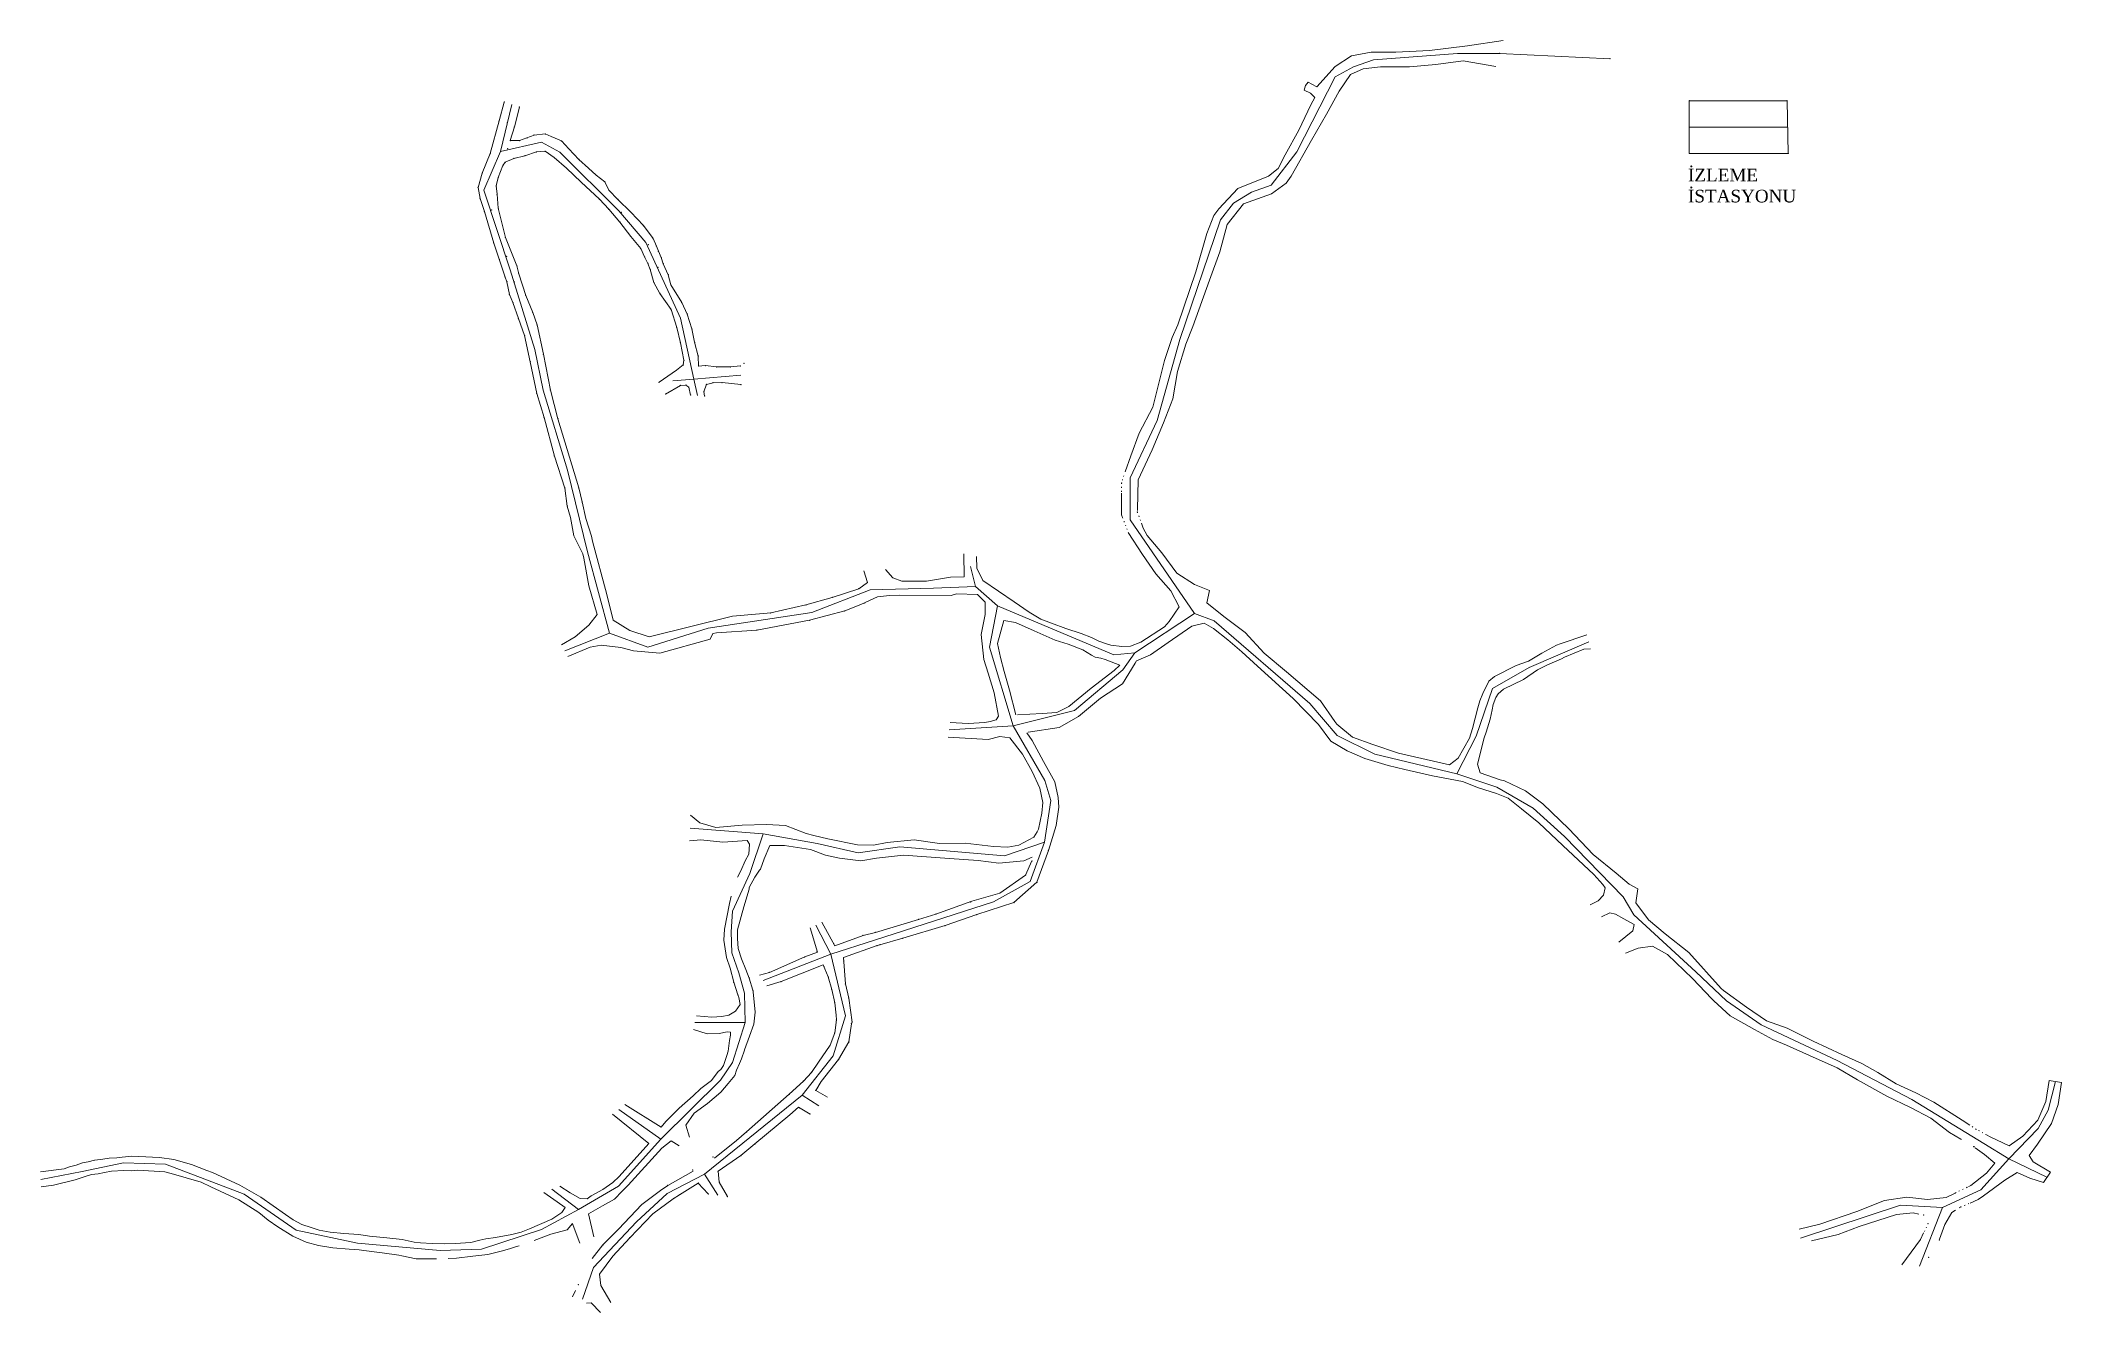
# Model space of a CAD drawing. Header units: millimetres. Extents: x 649602 to 650082, y 4146930 to 4147232.
import ezdxf

# ---------------------------------------------------------------- set-up
doc = ezdxf.new("R2010")
doc.units = ezdxf.units.MM
doc.layers.get('0').update_dxf_attribs({"color": 5, "lineweight": 0})
for name, color, linetype, lineweight in [('2614', 6, 'Continuous', 0), ('2650', 151, 'Continuous', 0), ('2661', 30, 'Continuous', 0), ('2680', 6, 'Continuous', 0), ('GEOFENCE', 3, 'Continuous', 0), ('INIT_COORD', 5, 'Continuous', 0)]:
    doc.layers.add(name, color=color, linetype=linetype, lineweight=lineweight)
doc.styles.get("Standard").update_dxf_attribs({"font": 'times.ttf'})

msp = doc.modelspace()

# ---------------------------------------------------------------- texts
at = {"insert": (649993.25, 4147201.5), "char_height": 3, "width": 40.5683, "attachment_point": 1}
msp.add_mtext('{İZLEME İSTASYONU}', dxfattribs=at)

# ---------------------------------------------------------------- linework, layer by layer
for p, q in [((649993.54, 4147217.66, 2678.56), (649993.54, 4147205.15, 2678.56)), ((650016.76, 4147217.66, 2678.56), (649993.54, 4147217.66, 2678.56)), ((650017.06, 4147205.15, 2678.56), (650016.76, 4147217.66, 2678.56)), ((649993.54, 4147205.15, 2678.56), (650017.06, 4147205.15, 2678.56))]:
    msp.add_line(p, q)
for p in [(649974.76, 4147227.63, 2678.56), (649993.54, 4147217.66, 2678.56), (650016.76, 4147217.66, 2678.56), (649993.54, 4147205.15, 2678.56), (650017.06, 4147205.15, 2678.56)]:
    msp.add_point(p)
at = {"layer": '2614'}
for p, q in [((649765.91, 4146995.72, 2680.87), (649765.64, 4146994.47, 2680.71)), ((649765.38, 4146991.89, 2680.92), (649765.03, 4146990.87, 2680.94)), ((649768.48, 4146990.04, 2680.91), (649768.01, 4146988.94, 2681.06))]:
    msp.add_line(p, q, dxfattribs=at)
at = {"layer": '2650', "lineweight": 0}
for p, q in [((649710.97, 4147212.87, 2663.07), (649712.17, 4147217.32, 2663.39)), ((649715.78, 4147216.13, 2663.43), (649714.61, 4147211.44, 2662.92)), ((649710.97, 4147212.87, 2663.07), (649708.85, 4147205.09, 2663.49)), ((649713.62, 4147208.18, 2663.57), (649714.61, 4147211.44, 2662.92)), ((649715.81, 4147208.18, 2663.61), (649713.62, 4147208.18, 2663.57)), ((649717.56, 4147208.82, 2663.7), (649715.81, 4147208.18, 2663.61)), ((649717.56, 4147208.82, 2663.7), (649719.27, 4147209.49, 2664.02)), ((649719.27, 4147209.49, 2664.02), (649721.92, 4147209.75, 2663.98)), ((649721.92, 4147209.75, 2663.98), (649723.32, 4147209.15, 2664.88)), ((649723.32, 4147209.15, 2664.88), (649725.75, 4147208.11, 2663.43)), ((649725.75, 4147208.11, 2663.43), (649727.55, 4147206.21, 2662.79)), ((649708.85, 4147205.09, 2663.49), (649706.96, 4147200.48, 2663.52)), ((649710.77, 4147199.44, 2663.31), (649711.87, 4147202.26, 2663.42)), ((649711.87, 4147202.26, 2663.42), (649712.42, 4147203.05, 2663.21)), ((649712.42, 4147203.05, 2663.21), (649714.49, 4147203.95, 2663.43)), ((649714.49, 4147203.95, 2663.43), (649717.08, 4147204.6, 2663.31)), ((649719.82, 4147205.48, 2663.34), (649717.08, 4147204.6, 2663.31)), ((649721.88, 4147205.66, 2663.16), (649719.82, 4147205.48, 2663.34)), ((649724.03, 4147204.18, 2663.1), (649721.88, 4147205.66, 2663.16)), ((649726.94, 4147201.64, 2662.32), (649724.03, 4147204.18, 2663.1)), ((649730.47, 4147198.3, 2661.81), (649726.94, 4147201.64, 2662.32)), ((649727.55, 4147206.21, 2662.79), (649729.92, 4147203.71, 2662.36)), ((649729.92, 4147203.71, 2662.36), (649732.2, 4147201.61, 2662.18)), ((649732.2, 4147201.61, 2662.18), (649733.99, 4147199.98, 2661.84)), ((649706.96, 4147200.48, 2663.52), (649705.99, 4147197.06, 2663.74)), ((649705.99, 4147197.06, 2663.74), (649706.45, 4147194.39, 2663.79)), ((649710.28, 4147197.41, 2663.28), (649710.77, 4147199.44, 2663.31)), ((649710.47, 4147195.44, 2663.34), (649710.28, 4147197.41, 2663.28)), ((649734.78, 4147194.25, 2661.25), (649730.47, 4147198.3, 2661.81)), ((649733.99, 4147199.98, 2661.84), (649736.08, 4147198.37, 2661.27)), ((649736.08, 4147198.37, 2661.27), (649737.04, 4147196.39, 2661.27)), ((649706.45, 4147194.39, 2663.79), (649707.49, 4147191.3, 2663.49)), ((649710.77, 4147192.13, 2663.39), (649710.47, 4147195.44, 2663.34)), ((649712.45, 4147185.17, 2664.09), (649710.77, 4147192.13, 2663.39)), ((649737, 4147191.89, 2660.13), (649734.78, 4147194.25, 2661.25)), ((649739.65, 4147188.83, 2659.36), (649737, 4147191.89, 2660.13)), ((649737.04, 4147196.39, 2661.27), (649739.17, 4147194.2, 2660.33)), ((649739.17, 4147194.2, 2660.33), (649742.2, 4147191.21, 2659.7)), ((649707.49, 4147191.3, 2663.49), (649709.69, 4147183.84, 2664.37)), ((649742.24, 4147185.4, 2658.89), (649739.65, 4147188.83, 2659.36)), ((649742.2, 4147191.21, 2659.7), (649745.23, 4147187.99, 2659.13)), ((649745.23, 4147187.99, 2659.13), (649747.53, 4147184.91, 2658.44)), ((649709.69, 4147183.84, 2664.37), (649711.01, 4147180.01, 2664.84)), ((649715.18, 4147178.43, 2665.29), (649712.45, 4147185.17, 2664.09)), ((649744.6, 4147182.54, 2658.58), (649742.24, 4147185.4, 2658.89)), ((649745.5, 4147180.54, 2657.89), (649744.6, 4147182.54, 2658.58)), ((649747.53, 4147184.91, 2658.44), (649748.31, 4147183.14, 2657.97)), ((649748.31, 4147183.14, 2657.97), (649748.79, 4147181.91, 2658.01)), ((649711.01, 4147180.01, 2664.84), (649712.38, 4147175.77, 2665.24)), ((649715.62, 4147176.57, 2665.04), (649715.18, 4147178.43, 2665.29)), ((649746.31, 4147179.01, 2657.88), (649745.5, 4147180.54, 2657.89)), ((649746.84, 4147177.57, 2657.78), (649746.31, 4147179.01, 2657.88)), ((649747.71, 4147174.44, 2657.54), (649746.84, 4147177.57, 2657.78)), ((649748.79, 4147181.91, 2658.01), (649749.48, 4147180.38, 2657.85)), ((649749.48, 4147180.38, 2657.85), (649749.94, 4147178.91, 2657.73)), ((649749.94, 4147178.91, 2657.73), (649751.12, 4147176.33, 2656.93)), ((649712.38, 4147175.77, 2665.24), (649712.82, 4147174.65, 2665.19)), ((649712.82, 4147174.65, 2665.19), (649713.41, 4147171.6, 2665.6)), ((649717.29, 4147171.42, 2665.96), (649715.62, 4147176.57, 2665.04)), ((649749.14, 4147171.88, 2656.67), (649747.71, 4147174.44, 2657.54)), ((649751.12, 4147176.33, 2656.93), (649751.75, 4147173.9, 2656.78)), ((649751.75, 4147173.9, 2656.78), (649754.32, 4147169.71, 2656.05)), ((649713.41, 4147171.6, 2665.6), (649714.26, 4147169.7, 2666.13)), ((649714.26, 4147169.7, 2666.13), (649715.53, 4147165.92, 2666.6)), ((649718.94, 4147167.36, 2666.58), (649717.29, 4147171.42, 2665.96)), ((649751.8, 4147168.03, 2656.16), (649749.14, 4147171.88, 2656.67)), ((649753.16, 4147163.78, 2655.11), (649751.8, 4147168.03, 2656.16)), ((649754.32, 4147169.71, 2656.05), (649755.62, 4147166.98, 2655.17)), ((649715.53, 4147165.92, 2666.6), (649717.01, 4147161.85, 2666.94)), ((649719.99, 4147164.38, 2666.94), (649718.94, 4147167.36, 2666.58)), ((649721.48, 4147157.44, 2668.03), (649719.99, 4147164.38, 2666.94)), ((649754.03, 4147160.18, 2654.76), (649753.16, 4147163.78, 2655.11)), ((649755.62, 4147166.98, 2655.17), (649756.75, 4147163.43, 2654.73)), ((649756.75, 4147163.43, 2654.73), (649757.38, 4147160.3, 2654.48)), ((649717.01, 4147161.85, 2666.94), (649718.35, 4147155.66, 2668.07)), ((649754.83, 4147156.02, 2654.06), (649754.03, 4147160.18, 2654.76)), ((649757.38, 4147160.3, 2654.48), (649758.23, 4147157, 2654.1)), ((649718.35, 4147155.66, 2668.07), (649719.91, 4147148.14, 2669.2)), ((649723.15, 4147148.94, 2669.13), (649721.48, 4147157.44, 2668.03)), ((649753.1, 4147153.69, 2653.22), (649748.96, 4147150.8, 2652.85)), ((649753.1, 4147153.69, 2653.22), (649754.67, 4147154.91, 2653.72)), ((649754.67, 4147154.91, 2653.72), (649754.83, 4147156.02, 2654.06)), ((649758.23, 4147157, 2654.1), (649758.34, 4147154.63, 2653.47)), ((649758.34, 4147154.63, 2653.47), (649759.91, 4147154.73, 2653.25)), ((649759.91, 4147154.73, 2653.25), (649762.65, 4147154.42, 2653.49)), ((649762.65, 4147154.42, 2653.49), (649765.9, 4147154.42, 2653.52)), ((649765.9, 4147154.42, 2653.52), (649768.27, 4147154.65, 2653.42)), ((649724.91, 4147142.13, 2669.75), (649723.15, 4147148.94, 2669.13)), ((649754.02, 4147150.02, 2652.87), (649750.48, 4147147.98, 2652.88)), ((649755.3, 4147150.1, 2653.09), (649754.02, 4147150.02, 2652.87)), ((649755.99, 4147149.58, 2652.87), (649755.3, 4147150.1, 2653.09)), ((649756.43, 4147147.73, 2652.45), (649755.99, 4147149.58, 2652.87)), ((649760.18, 4147150.26, 2653.05), (649759.59, 4147148.61, 2652.51)), ((649761.78, 4147150.68, 2653.41), (649760.18, 4147150.26, 2653.05)), ((649763.89, 4147150.7, 2653.53), (649761.78, 4147150.68, 2653.41)), ((649768.36, 4147150.23, 2653.53), (649763.89, 4147150.7, 2653.53)), ((649719.91, 4147148.14, 2669.2), (649721.64, 4147142.38, 2669.55)), ((649759.59, 4147148.61, 2652.51), (649759.73, 4147147.51, 2652.3)), ((649721.64, 4147142.38, 2669.55), (649724.1, 4147133.25, 2670.57)), ((649729.86, 4147125.7, 2671.99), (649724.91, 4147142.13, 2669.75)), ((649724.1, 4147133.25, 2670.57), (649726.57, 4147125.63, 2671.75)), ((649726.57, 4147125.63, 2671.75), (649727.16, 4147121.37, 2672.33)), ((649730.66, 4147122.35, 2672.22), (649729.86, 4147125.7, 2671.99)), ((649727.16, 4147121.37, 2672.33), (649727.88, 4147118.62, 2672.17)), ((649731.58, 4147118.4, 2672.22), (649730.66, 4147122.35, 2672.22)), ((649727.88, 4147118.62, 2672.17), (649728.67, 4147114.27, 2672.38)), ((649732.88, 4147114.22, 2672.19), (649731.58, 4147118.4, 2672.22)), ((649728.67, 4147114.27, 2672.38), (649730.85, 4147110.04, 2672.06)), ((649732.88, 4147114.22, 2672.19), (649733.13, 4147113.04, 2672.13)), ((649733.13, 4147113.04, 2672.01), (649736.53, 4147100.34, 2671.99)), ((649730.85, 4147110.04, 2672.06), (649731.11, 4147108.98, 2672.11)), ((649731.11, 4147108.98, 2672.11), (649732.25, 4147102.46, 2672.03)), ((649732.25, 4147102.46, 2672.03), (649734.22, 4147095.65, 2671.94)), ((649796.35, 4147101.75, 2678.57), (649790.07, 4147099.68, 2677.87)), ((649798.45, 4147103.19, 2679.79), (649796.35, 4147101.75, 2678.57)), ((649738.02, 4147094.26, 2671.84), (649736.53, 4147100.34, 2671.99)), ((649775.44, 4147096.01, 2676.67), (649769.14, 4147095.49, 2676.39)), ((649783.81, 4147097.89, 2677.19), (649775.44, 4147096.01, 2676.67)), ((649790.07, 4147099.68, 2677.87), (649783.81, 4147097.89, 2677.19)), ((649784.68, 4147094.27, 2677.26), (649793.02, 4147096.47, 2678.14)), ((649793.02, 4147096.47, 2678.14), (649796.83, 4147097.98, 2678.48)), ((649796.83, 4147097.98, 2678.48), (649800.81, 4147099.84, 2679)), ((649732.25, 4147093.09, 2672.44), (649729.05, 4147090.31, 2671.78)), ((649734.22, 4147095.65, 2671.94), (649732.25, 4147093.09, 2672.44)), ((649742.02, 4147091.85, 2672.75), (649738.02, 4147094.26, 2671.84)), ((649746.57, 4147090.28, 2673.84), (649742.02, 4147091.85, 2672.75)), ((649766.39, 4147095.2, 2675.36), (649746.57, 4147090.28, 2673.84)), ((649761.08, 4147089.74, 2675.79), (649761.72, 4147091.12, 2676.06)), ((649761.72, 4147091.12, 2676.06), (649762.55, 4147091.29, 2676.02)), ((649762.55, 4147091.29, 2676.02), (649772.16, 4147091.91, 2676.27)), ((649766.39, 4147095.2, 2676.07), (649769.14, 4147095.49, 2676.39)), ((649772.16, 4147091.91, 2676.27), (649784.68, 4147094.27, 2677.26)), ((649729.05, 4147090.31, 2671.78), (649725.74, 4147088.41, 2671.7)), ((649727.32, 4147085.62, 2671.51), (649732.55, 4147087.88, 2671.89)), ((649732.55, 4147087.88, 2671.89), (649735.16, 4147088.31, 2672.34)), ((649735.16, 4147088.31, 2672.34), (649739.85, 4147087.81, 2673.02)), ((649739.85, 4147087.81, 2673.02), (649742.87, 4147087.02, 2673.69)), ((649742.87, 4147087.02, 2673.69), (649749.16, 4147086.45, 2674.89)), ((649749.16, 4147086.45, 2674.89), (649761.08, 4147089.74, 2675.17))]:
    msp.add_line(p, q, dxfattribs=at)
for p in [(649712.17, 4147217.32, 2663.39), (649715.78, 4147216.13, 2663.43), (649710.97, 4147212.87, 2663.07), (649710.97, 4147212.87, 2663.07), (649712.92, 4147212.48, 2663.19), (649712.92, 4147212.48, 2663.19), (649714.61, 4147211.44, 2662.92), (649714.61, 4147211.44, 2662.92), (649713, 4147206.3, 2663.69), (649713.62, 4147208.18, 2663.57), (649715.81, 4147208.18, 2663.61), (649717.56, 4147208.82, 2663.7), (649719.27, 4147209.49, 2664.02), (649721.92, 4147209.75, 2663.98), (649725.75, 4147208.11, 2663.43), (649708.85, 4147205.09, 2663.49), (649708.85, 4147205.09, 2663.49), (649711.87, 4147202.26, 2663.42), (649711.87, 4147202.26, 2663.42), (649712.42, 4147203.05, 2663.21), (649714.49, 4147203.95, 2663.43), (649717.08, 4147204.6, 2663.31), (649719.82, 4147205.48, 2663.34), (649721.88, 4147205.66, 2663.16), (649724.03, 4147204.18, 2663.1), (649726.94, 4147201.64, 2662.32), (649727.55, 4147206.21, 2662.79), (649728.52, 4147202.33, 2661.9), (649729.92, 4147203.71, 2662.36), (649732.2, 4147201.61, 2662.18), (649705.99, 4147197.06, 2663.74), (649705.99, 4147197.06, 2663.74), (649706.96, 4147200.48, 2663.52), (649706.96, 4147200.48, 2663.52), (649710.28, 4147197.41, 2663.28), (649710.28, 4147197.41, 2663.28), (649710.77, 4147199.44, 2663.31), (649710.77, 4147199.44, 2663.31), (649730.47, 4147198.3, 2661.81), (649733.99, 4147199.98, 2661.84), (649736.08, 4147198.37, 2661.27), (649706.45, 4147194.39, 2663.79), (649706.45, 4147194.39, 2663.79), (649710.47, 4147195.44, 2663.34), (649710.47, 4147195.44, 2663.34), (649710.77, 4147192.13, 2663.39), (649734.78, 4147194.25, 2661.25), (649737, 4147191.89, 2660.13), (649737.04, 4147196.39, 2661.27), (649739.17, 4147194.2, 2660.33), (649707.49, 4147191.3, 2663.49), (649709.21, 4147191.68, 2663.3), (649739.65, 4147188.83, 2659.36), (649739.96, 4147191.18, 2659.56), (649742.2, 4147191.21, 2659.7), (649745.23, 4147187.99, 2659.13), (649709.69, 4147183.84, 2664.37), (649712.45, 4147185.17, 2664.09), (649742.24, 4147185.4, 2658.89), (649744.6, 4147182.54, 2658.58), (649746.36, 4147183.44, 2658.5), (649747.53, 4147184.91, 2658.44), (649748.31, 4147183.14, 2657.97), (649711.01, 4147180.01, 2664.84), (649712.75, 4147180.67, 2664.48), (649715.18, 4147178.43, 2665.29), (649745.5, 4147180.54, 2657.89), (649746.31, 4147179.01, 2657.88), (649746.84, 4147177.57, 2657.78), (649748.7, 4147178.07, 2657.74), (649748.79, 4147181.91, 2658.01), (649749.48, 4147180.38, 2657.85), (649749.94, 4147178.91, 2657.73), (649712.38, 4147175.77, 2665.24), (649712.82, 4147174.65, 2665.19), (649714.6, 4147174.62, 2665.01), (649715.62, 4147176.57, 2665.04), (649747.71, 4147174.44, 2657.54), (649751.12, 4147176.33, 2656.93), (649751.75, 4147173.9, 2656.78), (649713.41, 4147171.6, 2665.6), (649714.26, 4147169.7, 2666.13), (649717.29, 4147171.42, 2665.96), (649749.14, 4147171.88, 2656.67), (649751.8, 4147168.03, 2656.16), (649754.32, 4147169.71, 2656.05), (649715.53, 4147165.92, 2666.6), (649718.94, 4147167.36, 2666.58), (649719.99, 4147164.38, 2666.94), (649753.16, 4147163.78, 2655.11), (649755.62, 4147166.98, 2655.17), (649756.75, 4147163.43, 2654.73), (649717.01, 4147161.85, 2666.94), (649754.03, 4147160.18, 2654.76), (649757.38, 4147160.3, 2654.48), (649718.35, 4147155.66, 2668.07), (649721.48, 4147157.44, 2668.03), (649753.1, 4147153.69, 2653.22), (649754.67, 4147154.91, 2653.72), (649754.83, 4147156.02, 2654.06), (649758.23, 4147157, 2654.1), (649758.34, 4147154.63, 2653.47), (649759.91, 4147154.73, 2653.25), (649762.65, 4147154.42, 2653.49), (649765.9, 4147154.42, 2653.52), (649768.27, 4147154.65, 2653.42), (649769.08, 4147155.25, 2653.36), (649723.15, 4147148.94, 2669.13), (649748.96, 4147150.8, 2652.85), (649754.02, 4147150.02, 2652.87), (649755.3, 4147150.1, 2653.09), (649755.99, 4147149.58, 2652.87), (649760.18, 4147150.26, 2653.05), (649761.78, 4147150.68, 2653.41), (649763.89, 4147150.7, 2653.53), (649768.36, 4147150.23, 2653.53), (649719.91, 4147148.14, 2669.2), (649750.48, 4147147.98, 2652.88), (649756.43, 4147147.73, 2652.45), (649759.59, 4147148.61, 2652.51), (649759.73, 4147147.51, 2652.3), (649721.64, 4147142.38, 2669.55), (649724.91, 4147142.13, 2669.75), (649724.1, 4147133.25, 2670.57), (649726.57, 4147125.63, 2671.75), (649729.86, 4147125.7, 2671.99), (649727.16, 4147121.37, 2672.33), (649730.66, 4147122.35, 2672.22), (649796.35, 4147101.75, 2678.57), (649775.44, 4147096.01, 2676.67), (649783.81, 4147097.89, 2677.19), (649790.07, 4147099.68, 2677.87), (649793.02, 4147096.47, 2678.14), (649797.78, 4147098.35, 2678.56), (649772.16, 4147091.91, 2676.27), (649784.68, 4147094.27, 2677.26)]:
    msp.add_point(p, dxfattribs=at)
at = {"layer": '2661', "lineweight": 0}
for p, q in [((649841.37, 4147039.59, 2679.1), (649838.65, 4147032.02, 2678.35)), ((649829.88, 4147029.46, 2677.57), (649835.97, 4147033.74, 2678.42)), ((649835.97, 4147033.74, 2678.42), (649837.46, 4147037.1, 2678.86)), ((649823.2, 4147027.49, 2676.83), (649829.88, 4147029.46, 2677.57)), ((649838.65, 4147032.02, 2678.35), (649833.19, 4147027.2, 2677.76)), ((649810.56, 4147023.21, 2675), (649814.67, 4147024.46, 2675.46)), ((649814.67, 4147024.46, 2675.46), (649823.2, 4147027.49, 2676.83)), ((649824.36, 4147024.35, 2676.65), (649816.84, 4147021.73, 2675.47)), ((649833.19, 4147027.2, 2677.76), (649824.36, 4147024.35, 2676.65)), ((649784.82, 4147021.23, 2670.7), (649786.53, 4147015.38, 2670.89)), ((649787.57, 4147022.5, 2670.93), (649790.66, 4147016.91, 2671.61)), ((649797.4, 4147019.41, 2672.79), (649790.66, 4147016.91, 2671.61)), ((649797.4, 4147019.41, 2672.79), (649800.31, 4147020.1, 2673.17)), ((649800.31, 4147020.1, 2673.17), (649810.56, 4147023.21, 2675)), ((649816.84, 4147021.73, 2675.47), (649806.79, 4147018.71, 2674.19)), ((649786.53, 4147015.38, 2670.89), (649783.55, 4147014.27, 2670.37)), ((649792.71, 4147014.16, 2671.69), (649800.71, 4147016.96, 2673.08)), ((649800.71, 4147016.96, 2673.08), (649801.37, 4147017.17, 2673.24)), ((649806.79, 4147018.71, 2674.19), (649801.37, 4147017.17, 2673.24)), ((649775.13, 4147010.61, 2668.87), (649772.75, 4147009.93, 2668.59)), ((649783.55, 4147014.27, 2670.37), (649775.13, 4147010.61, 2668.87)), ((649777.91, 4147008.43, 2669.26), (649787.93, 4147012.42, 2670.87)), ((649787.93, 4147012.42, 2670.87), (649789.13, 4147009.54, 2671.21)), ((649789.13, 4147009.54, 2671.21), (649789.94, 4147006.52, 2670.97)), ((649792.71, 4147014.16, 2671.69), (649793.18, 4147007.87, 2670.89)), ((649774.56, 4147007.39, 2668.7), (649777.91, 4147008.43, 2669.26)), ((649789.94, 4147006.52, 2670.97), (649790.66, 4147003.4, 2670.74)), ((649793.18, 4147007.87, 2670.89), (649793.98, 4147004.5, 2670.79)), ((649790.66, 4147003.4, 2670.74), (649791.01, 4147000.43, 2670.45)), ((649791.01, 4147000.43, 2670.45), (649791.06, 4146999.31, 2670.39)), ((649793.98, 4147004.5, 2670.79), (649794.77, 4146998.79, 2670.48)), ((649790.66, 4146996.23, 2670.08), (649789.56, 4146993.29, 2669.85)), ((649791.06, 4146999.31, 2670.39), (649790.66, 4146996.23, 2670.08)), ((649794.77, 4146998.79, 2670.48), (649794.62, 4146998.41, 2670.29)), ((649789.56, 4146993.29, 2669.85), (649786.8, 4146989.31, 2669.62)), ((649791.55, 4146989.9, 2669.62), (649794.03, 4146994.08, 2670.04)), ((649783.23, 4146984.78, 2669.31), (649785.11, 4146986.86, 2669.12)), ((649786.8, 4146989.31, 2669.62), (649785.11, 4146986.86, 2669.12)), ((649787.41, 4146984.67, 2669.03), (649789.52, 4146987.34, 2669.01)), ((649789.52, 4146987.34, 2669.03), (649791.55, 4146989.9, 2669.62)), ((649779.86, 4146981.68, 2668.05), (649769.73, 4146972.73, 2666.43)), ((649779.86, 4146981.68, 2668.05), (649783.23, 4146984.78, 2669.31)), ((649787.41, 4146984.67, 2669.01), (649786.15, 4146982.58, 2668.58)), ((649786.15, 4146982.58, 2668.12), (649788.94, 4146980.96, 2668.36)), ((649771.71, 4146969.85, 2666.58), (649779.98, 4146976.74, 2667.6)), ((649779.98, 4146976.74, 2667.6), (649782.01, 4146978.56, 2668.03)), ((649782.01, 4146978.56, 2668.12), (649784.8, 4146976.94, 2668.36)), ((649767.35, 4146970.69, 2666.61), (649769.73, 4146972.73, 2666.43)), ((649762.07, 4146966.5, 2665.75), (649767.35, 4146970.69, 2666.61)), ((649762.96, 4146963.39, 2665.51), (649768.39, 4146967.1, 2666.31)), ((649768.39, 4146967.1, 2666.31), (649771.71, 4146969.85, 2666.58)), ((649757, 4146963.42, 2665.1), (649751.02, 4146960.03, 2664.5)), ((649763.24, 4146960.79, 2665.39), (649762.96, 4146963.39, 2665.51)), ((649744.87, 4146955.5, 2663.52), (649749.31, 4146958.77, 2664.23)), ((649752.3, 4146956.85, 2664.28), (649747.43, 4146953.25, 2663.4)), ((649751.02, 4146960.03, 2664.5), (649749.31, 4146958.77, 2664.23)), ((649753.81, 4146957.81, 2664.53), (649752.3, 4146956.85, 2664.28)), ((649753.81, 4146957.81, 2664.53), (649758.26, 4146960.56, 2664.99)), ((649758.26, 4146960.56, 2664.99), (649760.61, 4146958, 2665.34)), ((649765.19, 4146957.35, 2665.29), (649763.24, 4146960.79, 2665.39)), ((649739.35, 4146949.62, 2662.53), (649744.87, 4146955.5, 2663.52)), ((649741.98, 4146947.59, 2662.55), (649747.43, 4146953.25, 2663.4)), ((649735.62, 4146945.86, 2662.08), (649739.35, 4146949.62, 2662.53)), ((649741.98, 4146947.59, 2662.55), (649738, 4146943.22, 2662.06)), ((649733.06, 4146942.63, 2662.06), (649735.62, 4146945.86, 2662.08)), ((649738, 4146943.22, 2662.06), (649734.81, 4146938.93, 2661.45)), ((649734.81, 4146938.93, 2661.45), (649735.13, 4146936.23, 2661.06)), ((649729.13, 4146935.05, 2660.8), (649728.41, 4146933.55, 2660.75)), ((649735.13, 4146936.23, 2661.06), (649737.46, 4146932.24, 2660.98)), ((649735.13, 4146936.23, 2661.06), (649737.46, 4146932.24, 2660.98)), ((649732.84, 4146932.14, 2661.2), (649731.71, 4146932.05, 2661.84)), ((649735.06, 4146929.8, 2660.98), (649732.84, 4146932.14, 2661.2))]:
    msp.add_line(p, q, dxfattribs=at)
at = {"layer": '2661'}
msp.add_line((649794.62, 4146998.41, 2670.29), (649794.03, 4146994.08, 2670.04), dxfattribs=at)
at = {"layer": '2661', "lineweight": 0}
for p in [(649841.37, 4147039.59, 2679.1), (649835.97, 4147033.74, 2678.42), (649837.46, 4147037.1, 2678.86), (649829.88, 4147029.46, 2677.57), (649838.65, 4147032.02, 2678.35), (649814.67, 4147024.46, 2675.46), (649822.94, 4147027.33, 2676.66), (649824.36, 4147024.35, 2676.65), (649833.19, 4147027.2, 2677.76), (649797.4, 4147019.41, 2672.79), (649800.31, 4147020.1, 2673.17), (649810.56, 4147023.21, 2675), (649816.84, 4147021.73, 2675.47), (649786.46, 4147015.61, 2671.15), (649786.46, 4147015.61, 2671.15), (649790.36, 4147017.44, 2671.43), (649790.36, 4147017.44, 2671.43), (649800.71, 4147016.96, 2673.08), (649801.37, 4147017.17, 2673.24), (649806.79, 4147018.71, 2674.19), (649775.13, 4147010.61, 2668.87), (649783.55, 4147014.27, 2670.37), (649788.13, 4147011.95, 2671.3), (649789.13, 4147009.54, 2671.21), (649792.78, 4147013.32, 2671.61), (649766.69, 4147008.25, 2680.86), (649767.66, 4147005.27, 2680.99), (649770.36, 4147009.25, 2681.05), (649771.21, 4147006.35, 2681), (649777.91, 4147008.43, 2669.26), (649789.94, 4147006.52, 2670.97), (649793.18, 4147007.87, 2670.89), (649790.66, 4147003.4, 2670.74), (649793.98, 4147004.5, 2670.79), (649790.66, 4146996.23, 2670.08), (649791.06, 4146999.31, 2670.39), (649794.62, 4146998.41, 2670.29), (649794.77, 4146998.79, 2670.48), (649789.56, 4146993.29, 2669.85), (649794.03, 4146994.08, 2670.04), (649785.11, 4146986.86, 2669.12), (649791.55, 4146989.9, 2669.62), (649779.86, 4146981.68, 2668.05), (649783.23, 4146984.78, 2669.31), (649786.15, 4146982.58, 2668.58), (649787.41, 4146984.67, 2669.03), (649779.98, 4146976.74, 2667.6), (649782.31, 4146978.39, 2668.12), (649784.8, 4146976.94, 2668.36), (649769.73, 4146972.73, 2666.43), (649761.72, 4146966.76, 2665.58), (649767.35, 4146970.69, 2666.61), (649768.39, 4146967.1, 2666.31), (649771.71, 4146969.85, 2666.58), (649756.91, 4146963.68, 2665.25), (649762.96, 4146963.39, 2665.51), (649751.02, 4146960.03, 2664.5), (649752.3, 4146956.85, 2664.28), (649753.81, 4146957.81, 2664.53), (649758.26, 4146960.56, 2664.99), (649760.61, 4146958, 2665.34), (649763.24, 4146960.79, 2665.39), (649765.19, 4146957.35, 2665.29), (649744.87, 4146955.5, 2663.52), (649747.43, 4146953.25, 2663.4), (649739.35, 4146949.62, 2662.53), (649741.98, 4146947.59, 2662.55), (649735.62, 4146945.86, 2662.08), (649738, 4146943.22, 2662.06), (649729.8, 4146936.45, 2660.98)]:
    msp.add_point(p, dxfattribs=at)
at = {"layer": '2680', "lineweight": 0}
for p, q in [((649940.89, 4147230.65, 2678.69), (649931.9, 4147229.58, 2678.8)), ((649940.89, 4147230.65, 2678.69), (649949.37, 4147231.98, 2678.52)), ((649909.47, 4147225.78, 2678.38), (649905.12, 4147220.95, 2679.13)), ((649909.47, 4147225.78, 2678.38), (649905.12, 4147220.95, 2679.13)), ((649913.34, 4147228.35, 2678.75), (649909.47, 4147225.78, 2678.84)), ((649918.01, 4147229.21, 2678.9), (649913.34, 4147228.35, 2678.75)), ((649916.14, 4147225.19, 2678.64), (649920.26, 4147225.71, 2678.77)), ((649923.84, 4147229.19, 2678.76), (649918.01, 4147229.21, 2678.9)), ((649920.26, 4147225.71, 2678.77), (649927.15, 4147225.7, 2678.81)), ((649931.9, 4147229.58, 2678.8), (649923.84, 4147229.19, 2678.76)), ((649927.15, 4147225.7, 2678.81), (649933.34, 4147226.24, 2678.77)), ((649933.34, 4147226.24, 2678.77), (649939.82, 4147227.14, 2678.73)), ((649939.82, 4147227.14, 2678.73), (649947.65, 4147225.77, 2678.56)), ((649902.45, 4147221.23, 2679.14), (649902.09, 4147220.13, 2679.14)), ((649902.45, 4147221.23, 2679.14), (649902.09, 4147220.13, 2679.14)), ((649903.09, 4147222.06, 2679.13), (649902.45, 4147221.23, 2679.14)), ((649903.09, 4147222.06, 2679.13), (649902.45, 4147221.23, 2679.14)), ((649903.92, 4147221.61, 2679.07), (649903.09, 4147222.06, 2679.13)), ((649903.92, 4147221.61, 2679.07), (649903.09, 4147222.06, 2679.13)), ((649905.12, 4147220.95, 2679.13), (649903.92, 4147221.61, 2679.07)), ((649905.12, 4147220.95, 2679.13), (649903.92, 4147221.61, 2679.07)), ((649910.42, 4147219.95, 2678.79), (649913.1, 4147223.85, 2678.69)), ((649913.1, 4147223.85, 2678.69), (649916.14, 4147225.19, 2678.64)), ((649903.7, 4147216.64, 2678.89), (649900.82, 4147210.63, 2678.94)), ((649902.09, 4147220.13, 2679.14), (649903.6, 4147219.47, 2679.09)), ((649902.09, 4147220.13, 2679.14), (649903.6, 4147219.47, 2679.09)), ((649903.6, 4147219.47, 2679.09), (649904.64, 4147218.44, 2678.31)), ((649903.7, 4147216.64, 2678.89), (649904.64, 4147218.44, 2678.31)), ((649907.42, 4147214.42, 2678.78), (649910.42, 4147219.95, 2678.79)), ((649903.85, 4147208.25, 2678.98), (649907.42, 4147214.42, 2678.78)), ((649900.82, 4147210.63, 2678.94), (649897.63, 4147204.81, 2678.93)), ((649899.02, 4147199.7, 2678.97), (649903.85, 4147208.25, 2678.98)), ((649895.93, 4147201.58, 2678.92), (649893.62, 4147199.74, 2679.21)), ((649897.63, 4147204.81, 2678.93), (649895.93, 4147201.58, 2678.92)), ((649886.32, 4147196.79, 2679), (649881.84, 4147192, 2679.23)), ((649893.62, 4147199.74, 2679.21), (649886.32, 4147196.79, 2679)), ((649894.39, 4147195.51, 2679.26), (649897.87, 4147198.07, 2679.05)), ((649897.87, 4147198.07, 2679.05), (649899.02, 4147199.7, 2678.97)), ((649881.84, 4147192, 2679.23), (649880.64, 4147190.38, 2679.38)), ((649883.86, 4147188.22, 2679.31), (649887.7, 4147193.18, 2679.25)), ((649887.7, 4147193.18, 2679.25), (649894.39, 4147195.51, 2679.26)), ((649880.64, 4147190.38, 2679.38), (649879.03, 4147186.09, 2679.41)), ((649882.1, 4147181.73, 2679.54), (649883.86, 4147188.22, 2679.31)), ((649879.03, 4147186.09, 2679.41), (649876.38, 4147176.98, 2679.74)), ((649879.62, 4147175, 2679.71), (649882.1, 4147181.73, 2679.54)), ((649876.38, 4147176.98, 2679.74), (649872.11, 4147164.38, 2679.57)), ((649875.67, 4147163.99, 2679.97), (649879.62, 4147175, 2679.71)), ((649872.11, 4147164.38, 2679.57), (649870.8, 4147161.43, 2679.85)), ((649873.98, 4147159.81, 2679.59), (649875.67, 4147163.99, 2679.97)), ((649870.8, 4147161.43, 2679.85), (649868.96, 4147155.93, 2679.78)), ((649872.05, 4147153.36, 2679.8), (649873.98, 4147159.81, 2679.59)), ((649868.96, 4147155.93, 2679.84), (649866.17, 4147144.9, 2679.94)), ((649870.96, 4147146.88, 2679.82), (649872.05, 4147153.36, 2679.8)), ((649866.17, 4147144.9, 2679.94), (649862.95, 4147138.72, 2679.91)), ((649868.68, 4147141.16, 2679.88), (649870.96, 4147146.88, 2679.82)), ((649866.05, 4147134.74, 2679.98), (649868.68, 4147141.16, 2679.88)), ((649862.95, 4147138.72, 2679.91), (649860.96, 4147133.34, 2680.02)), ((649862.71, 4147127.62, 2679.82), (649866.05, 4147134.74, 2679.98)), ((649860.96, 4147133.34, 2680.02), (649859.63, 4147129.48, 2680.02)), ((649858.74, 4147126.89, 2679.56), (649858.74, 4147126.69, 2679.5)), ((649858.74, 4147125.94, 2679.56), (649858.74, 4147125.74, 2679.5)), ((649858.75, 4147124.99, 2679.56), (649858.75, 4147124.79, 2679.5)), ((649859.01, 4147127.69, 2679.56), (649858.94, 4147127.5, 2679.5)), ((649859.32, 4147128.59, 2679.56), (649859.25, 4147128.4, 2679.5)), ((649862.71, 4147127.62, 2679.82), (649862.52, 4147120.55, 2679.82)), ((649858.75, 4147124.44, 2679.75), (649858.77, 4147119.32, 2679.75)), ((649862.5, 4147119.93, 2679.56), (649862.57, 4147119.74, 2679.5)), ((649862.52, 4147120.55, 2679.56), (649862.51, 4147120.35, 2679.5)), ((649858.77, 4147119.32, 2679.75), (649859.01, 4147118.66, 2679.75)), ((649859.01, 4147118.66, 2679.56), (649859.08, 4147118.47, 2679.5)), ((649859.34, 4147117.77, 2679.56), (649859.41, 4147117.58, 2679.5)), ((649859.67, 4147116.87, 2679.56), (649859.73, 4147116.69, 2679.5)), ((649859.99, 4147115.98, 2679.56), (649860.06, 4147115.79, 2679.5)), ((649860.32, 4147115.09, 2679.61), (649863.76, 4147109.85, 2679.53)), ((649862.83, 4147119.04, 2679.56), (649862.9, 4147118.85, 2679.5)), ((649863.16, 4147118.14, 2679.56), (649863.23, 4147117.96, 2679.5)), ((649863.47, 4147117.31, 2679.61), (649863.91, 4147116.12, 2679.61)), ((649864.82, 4147114.37, 2679.47), (649863.91, 4147116.12, 2679.61)), ((649868.31, 4147110.27, 2679.5), (649864.82, 4147114.37, 2679.47)), ((649798.45, 4147103.19, 2679.35), (649797.57, 4147105.98, 2680.05)), ((649802.68, 4147106.34, 2679.78), (649804.41, 4147104.29, 2679.25)), ((649821.33, 4147110.06, 2680.7), (649821.41, 4147104.6, 2679.81)), ((649821.33, 4147110.06, 2680.7), (649821.41, 4147104.6, 2679.81)), ((649824.42, 4147106.64, 2680.04), (649824.34, 4147109.43, 2680.45)), ((649825.85, 4147103.71, 2679.24), (649824.42, 4147106.64, 2680.04)), ((649863.76, 4147109.85, 2679.53), (649866.85, 4147105.25, 2679.45)), ((649871.88, 4147105.46, 2679.16), (649868.31, 4147110.27, 2679.5)), ((649804.41, 4147104.29, 2679.75), (649806.6, 4147103.51, 2679.51)), ((649806.6, 4147103.51, 2679.51), (649808.25, 4147103.52, 2679.46)), ((649812.47, 4147103.53, 2679.35), (649808.25, 4147103.52, 2679.46)), ((649818.15, 4147104.48, 2679.26), (649812.47, 4147103.53, 2679.35)), ((649821.41, 4147104.6, 2679.81), (649818.15, 4147104.48, 2679.26)), ((649833.22, 4147098.59, 2679.18), (649825.85, 4147103.71, 2679.24)), ((649866.85, 4147105.25, 2679.45), (649870.42, 4147101.26, 2679.23)), ((649870.42, 4147101.26, 2679.23), (649872.41, 4147097.42, 2679.1)), ((649876.09, 4147102.77, 2678.85), (649871.88, 4147105.46, 2679.16)), ((649879.65, 4147101.31, 2678.7), (649876.09, 4147102.77, 2678.85)), ((649878.98, 4147098.37, 2679.13), (649879.65, 4147101.31, 2678.7)), ((649800.81, 4147099.84, 2679), (649803.62, 4147100.15, 2679.34)), ((649803.62, 4147100.15, 2679.34), (649806.03, 4147100.17, 2679.34)), ((649806.03, 4147100.17, 2679.29), (649818.27, 4147100.15, 2679.23)), ((649818.27, 4147100.15, 2680.85), (649819.59, 4147100.49, 2679.51)), ((649819.59, 4147100.49, 2679.51), (649824.57, 4147100.36, 2679.33)), ((649824.57, 4147100.36, 2679.33), (649826.39, 4147098.58, 2679.31)), ((649824.57, 4147100.36, 2679.33), (649826.39, 4147098.58, 2679.31)), ((649826.39, 4147098.58, 2677.91), (649826.33, 4147095.65, 2677.82)), ((649836.82, 4147096.19, 2679.29), (649833.22, 4147098.59, 2679.35)), ((649836.82, 4147096.19, 2679.29), (649833.22, 4147098.59, 2679.35)), ((649836.82, 4147096.19, 2679.29), (649839.55, 4147094.54, 2679.37)), ((649836.82, 4147096.19, 2679.29), (649839.55, 4147094.54, 2679.37)), ((649872.41, 4147097.42, 2679.1), (649870.05, 4147093.94, 2679.11)), ((649883.03, 4147095.12, 2679.21), (649878.98, 4147098.37, 2679.13)), ((649826.33, 4147095.65, 2677.82), (649825.43, 4147090.86, 2677.76)), ((649829.31, 4147088.76, 2677.81), (649830.81, 4147094.22, 2677.61)), ((649830.81, 4147094.22, 2677.61), (649833.55, 4147093.68, 2677.69)), ((649830.81, 4147094.22, 2677.61), (649833.55, 4147093.68, 2677.69)), ((649833.55, 4147093.68, 2677.69), (649837.99, 4147091.71, 2677.68)), ((649833.55, 4147093.68, 2677.69), (649837.99, 4147091.71, 2677.68)), ((649837.99, 4147091.71, 2677.68), (649842.96, 4147089.51, 2677.94)), ((649837.99, 4147091.71, 2677.68), (649842.96, 4147089.51, 2677.94)), ((649842.11, 4147093.59, 2679.11), (649839.55, 4147094.54, 2679.37)), ((649842.11, 4147093.59, 2679.11), (649839.55, 4147094.54, 2679.37)), ((649845.55, 4147092.26, 2679.04), (649842.11, 4147093.59, 2679.11)), ((649845.55, 4147092.26, 2679.04), (649842.11, 4147093.59, 2679.11)), ((649849.15, 4147091.1, 2679), (649845.55, 4147092.26, 2679.04)), ((649849.15, 4147091.1, 2679), (649845.55, 4147092.26, 2679.04)), ((649851.61, 4147090.19, 2678.98), (649849.15, 4147091.1, 2679)), ((649851.61, 4147090.19, 2678.98), (649849.15, 4147091.1, 2679)), ((649868.95, 4147092.67, 2679.1), (649863.32, 4147089.05, 2678.45)), ((649870.05, 4147093.94, 2679.11), (649868.95, 4147092.67, 2679.1)), ((649870.05, 4147093.94, 2679.11), (649868.95, 4147092.67, 2679.1)), ((649869.8, 4147089, 2679.24), (649875.41, 4147092.84, 2679.23)), ((649875.41, 4147092.84, 2679.23), (649878.34, 4147093.59, 2679.15)), ((649878.34, 4147093.59, 2679.15), (649880.55, 4147092.3, 2679.11)), ((649880.55, 4147092.3, 2679.11), (649884.02, 4147089.59, 2679.19)), ((649888.07, 4147091.34, 2679.27), (649883.03, 4147095.12, 2679.21)), ((649892.64, 4147086.41, 2679.38), (649888.07, 4147091.34, 2679.27)), ((649825.43, 4147090.86, 2677.76), (649826.06, 4147084.9, 2677.86)), ((649830.04, 4147085.44, 2677.76), (649829.31, 4147088.76, 2677.81)), ((649830.04, 4147085.44, 2677.76), (649829.31, 4147088.76, 2677.81)), ((649842.96, 4147089.51, 2677.94), (649846.05, 4147088.58, 2678.99)), ((649842.96, 4147089.51, 2677.94), (649846.05, 4147088.58, 2678.99)), ((649846.05, 4147088.58, 2678.99), (649849.54, 4147087.2, 2678.98)), ((649846.05, 4147088.58, 2678.99), (649849.54, 4147087.2, 2678.98)), ((649849.54, 4147087.2, 2678.98), (649851.65, 4147085.95, 2679.02)), ((649849.54, 4147087.2, 2678.98), (649851.65, 4147085.95, 2679.02)), ((649853.35, 4147089.29, 2678.76), (649851.61, 4147090.19, 2678.98)), ((649853.35, 4147089.29, 2678.76), (649851.61, 4147090.19, 2678.98)), ((649854.91, 4147088.76, 2678.67), (649853.35, 4147089.29, 2678.76)), ((649854.91, 4147088.76, 2678.67), (649853.35, 4147089.29, 2678.76)), ((649856.22, 4147088.37, 2679.01), (649854.91, 4147088.76, 2678.67)), ((649856.22, 4147088.37, 2679.01), (649854.91, 4147088.76, 2678.67)), ((649858.83, 4147087.99, 2678.79), (649856.22, 4147088.37, 2679.01)), ((649858.83, 4147087.99, 2678.79), (649856.22, 4147088.37, 2679.01)), ((649860.87, 4147088.08, 2678.98), (649858.83, 4147087.99, 2678.79)), ((649860.87, 4147088.08, 2678.98), (649858.83, 4147087.99, 2678.79)), ((649863.32, 4147089.05, 2678.45), (649860.87, 4147088.08, 2678.98)), ((649863.32, 4147089.05, 2678.45), (649860.87, 4147088.08, 2678.98)), ((649865.62, 4147086.05, 2679.36), (649869.8, 4147089, 2679.24)), ((649865.62, 4147086.05, 2679.36), (649869.8, 4147089, 2679.24)), ((649884.02, 4147089.59, 2679.19), (649887.3, 4147086.75, 2679.3)), ((649887.3, 4147086.75, 2679.3), (649891.06, 4147083.33, 2679.46)), ((649897.91, 4147081.99, 2679.28), (649892.64, 4147086.41, 2679.38)), ((649955.41, 4147084.54, 2678.31), (649958.51, 4147086.41, 2678.33)), ((649958.51, 4147086.41, 2678.33), (649962.05, 4147088.33, 2678.3)), ((649962.05, 4147088.33, 2678.3), (649962.86, 4147088.65, 2678.46)), ((649962.86, 4147088.65, 2678.46), (649969.2, 4147090.79, 2678.3)), ((649963.94, 4147085.49, 2678.17), (649968.5, 4147087.42, 2678.1)), ((649968.5, 4147087.42, 2678.1), (649970.12, 4147087.5, 2678.26)), ((649826.06, 4147084.9, 2677.86), (649827.1, 4147081.69, 2677.83)), ((649826.06, 4147084.9, 2677.86), (649827.1, 4147081.69, 2677.83)), ((649827.1, 4147081.69, 2677.83), (649828.47, 4147076.99, 2679.23)), ((649827.1, 4147081.69, 2677.83), (649828.47, 4147076.99, 2679.23)), ((649830.89, 4147082.06, 2679.23), (649830.04, 4147085.44, 2677.76)), ((649830.89, 4147082.06, 2679.23), (649830.04, 4147085.44, 2677.76)), ((649832.13, 4147077.63, 2679.12), (649830.89, 4147082.06, 2679.23)), ((649851.53, 4147078.12, 2679.72), (649857, 4147082.34, 2679.8)), ((649851.65, 4147085.95, 2679.02), (649852.5, 4147085.51, 2679.01)), ((649851.65, 4147085.95, 2679.02), (649852.5, 4147085.51, 2679.01)), ((649852.5, 4147085.51, 2679.01), (649853.85, 4147085.23, 2678.83)), ((649852.5, 4147085.51, 2679.01), (649853.85, 4147085.23, 2678.83)), ((649853.85, 4147085.23, 2678.83), (649854.83, 4147084.92, 2678.85)), ((649853.85, 4147085.23, 2678.83), (649854.83, 4147084.92, 2678.85)), ((649854.83, 4147084.92, 2678.85), (649858.35, 4147083.6, 2679.16)), ((649857, 4147082.34, 2679.8), (649858.35, 4147083.6, 2679.16)), ((649858.96, 4147079.13, 2679.5), (649861.98, 4147084.07, 2679.21)), ((649862.32, 4147084.63, 2678.74), (649861.98, 4147084.07, 2679.21)), ((649865.62, 4147086.05, 2679.36), (649862.32, 4147084.63, 2678.74)), ((649865.62, 4147086.05, 2679.36), (649862.32, 4147084.63, 2678.74)), ((649891.06, 4147083.33, 2679.46), (649899.52, 4147075.68, 2679.16)), ((649905.99, 4147075.08, 2679.26), (649897.91, 4147081.99, 2679.28)), ((649952.47, 4147083.52, 2678.43), (649947.29, 4147080.93, 2678.36)), ((649952.47, 4147083.52, 2678.43), (649955.41, 4147084.54, 2678.31)), ((649957.52, 4147082.45, 2678.4), (649954.18, 4147080.21, 2678.64)), ((649957.52, 4147082.45, 2678.4), (649959.91, 4147083.65, 2678.19)), ((649959.91, 4147083.65, 2678.19), (649963.2, 4147085.1, 2678.26)), ((649963.2, 4147085.1, 2678.26), (649963.94, 4147085.49, 2678.17)), ((649828.47, 4147076.99, 2679.23), (649829.52, 4147071.45, 2679.22)), ((649833.65, 4147071.79, 2679.32), (649832.13, 4147077.63, 2679.12)), ((649846.25, 4147073.8, 2679.22), (649851.53, 4147078.12, 2679.72)), ((649846.25, 4147073.8, 2679.22), (649851.53, 4147078.12, 2679.72)), ((649853.78, 4147075.75, 2679.7), (649858.96, 4147079.13, 2679.5)), ((649943.83, 4147075.11, 2678.47), (649944.52, 4147076.84, 2678.4)), ((649943.83, 4147075.11, 2678.47), (649944.52, 4147076.84, 2678.4)), ((649944.52, 4147076.84, 2678.4), (649945.93, 4147079.82, 2678.54)), ((649945.93, 4147079.82, 2678.54), (649947.29, 4147080.93, 2678.36)), ((649948.17, 4147076.8, 2678.37), (649947.58, 4147075.94, 2678.4)), ((649949.47, 4147077.87, 2678.41), (649948.17, 4147076.8, 2678.37)), ((649954.18, 4147080.21, 2678.64), (649949.47, 4147077.87, 2678.41)), ((649834.08, 4147071.81, 2679.21), (649839.87, 4147072.13, 2679.33)), ((649834.08, 4147071.81, 2679.21), (649839.87, 4147072.13, 2679.33)), ((649839.87, 4147072.13, 2679.33), (649843.41, 4147072.33, 2680.2)), ((649839.87, 4147072.13, 2679.33), (649843.41, 4147072.33, 2680.2)), ((649843.41, 4147072.33, 2680.2), (649846.25, 4147073.8, 2679.22)), ((649843.41, 4147072.33, 2680.2), (649846.25, 4147073.8, 2679.22)), ((649848.52, 4147071.4, 2679.32), (649853.78, 4147075.75, 2679.7)), ((649848.52, 4147071.4, 2679.32), (649853.78, 4147075.75, 2679.7)), ((649899.52, 4147075.68, 2679.16), (649905.5, 4147069.49, 2679.19)), ((649909.36, 4147070.22, 2679.23), (649905.99, 4147075.08, 2679.26)), ((649942.11, 4147068.53, 2678.52), (649943.33, 4147073.43, 2678.53)), ((649943.33, 4147073.43, 2678.53), (649943.83, 4147075.11, 2678.47)), ((649946.71, 4147073, 2678.36), (649946.24, 4147070.73, 2678.59)), ((649947.02, 4147074.24, 2678.27), (649946.71, 4147073, 2678.36)), ((649947.58, 4147075.94, 2678.4), (649947.02, 4147074.24, 2678.27)), ((649947.58, 4147075.94, 2678.4), (649947.02, 4147074.24, 2678.27)), ((649822.35, 4147069.73, 2680.64), (649818.02, 4147069.98, 2681.61)), ((649826.27, 4147069.97, 2679.63), (649822.35, 4147069.73, 2680.64)), ((649827.54, 4147070.19, 2679.24), (649826.27, 4147069.97, 2679.63)), ((649827.54, 4147070.19, 2679.24), (649829, 4147070.56, 2679.23)), ((649829, 4147070.56, 2679.23), (649829.52, 4147071.45, 2679.07)), ((649837.49, 4147065.67, 2679.4), (649836.26, 4147067.54, 2679.38)), ((649836.6, 4147067.66, 2679.54), (649843.91, 4147068.79, 2680.29)), ((649836.6, 4147067.66, 2679.54), (649843.91, 4147068.79, 2680.29)), ((649843.91, 4147068.79, 2680.29), (649848.52, 4147071.4, 2679.32)), ((649843.91, 4147068.79, 2680.29), (649848.52, 4147071.4, 2679.32)), ((649905.5, 4147069.49, 2679.19), (649908.44, 4147065.55, 2679.17)), ((649909.86, 4147069.55, 2678.96), (649909.36, 4147070.22, 2679.23)), ((649913.59, 4147066.5, 2678.79), (649909.86, 4147069.55, 2678.96)), ((649942.11, 4147068.53, 2678.52), (649941.36, 4147066.27, 2678.52)), ((649944.87, 4147066.34, 2678.48), (649945.33, 4147067.63, 2678.6)), ((649946.24, 4147070.73, 2678.59), (649945.33, 4147067.63, 2678.6)), ((649817.55, 4147066.45, 2681.81), (649827.07, 4147065.96, 2679.16)), ((649827.07, 4147065.96, 2679.1), (649829.87, 4147066.64, 2679.34)), ((649829.87, 4147066.64, 2679.34), (649832.22, 4147066.29, 2679.16)), ((649832.22, 4147066.29, 2679.16), (649835.22, 4147062.43, 2679.28)), ((649835.22, 4147062.43, 2679.28), (649837.54, 4147058.34, 2679.34)), ((649840.25, 4147060.67, 2679.45), (649837.49, 4147065.67, 2679.4)), ((649908.44, 4147065.55, 2679.17), (649912.31, 4147063.26, 2678.76)), ((649912.31, 4147063.26, 2678.76), (649916.48, 4147061.42, 2678.62)), ((649918.45, 4147064.75, 2678.58), (649913.59, 4147066.5, 2678.79)), ((649924.5, 4147062.7, 2678.42), (649918.45, 4147064.75, 2678.58)), ((649936.58, 4147059.94, 2678.2), (649924.5, 4147062.7, 2678.42)), ((649938.67, 4147061.46, 2678.24), (649941.36, 4147066.27, 2678.52)), ((649943.27, 4147060.05, 2678.33), (649944.87, 4147066.34, 2678.48)), ((649837.54, 4147058.34, 2679.34), (649839.38, 4147054.38, 2679.37)), ((649842.92, 4147055.85, 2679.63), (649840.25, 4147060.67, 2679.45)), ((649916.48, 4147061.42, 2678.62), (649922.07, 4147059.76, 2678.47)), ((649922.07, 4147059.76, 2678.47), (649925.97, 4147058.77, 2678.53)), ((649925.97, 4147058.77, 2678.53), (649932.61, 4147057.33, 2678.25)), ((649936.58, 4147059.94, 2678.2), (649938.67, 4147061.46, 2678.24)), ((649943.27, 4147060.05, 2678.33), (649943.92, 4147058.01, 2678.3)), ((649948.62, 4147056.35, 2678.35), (649943.92, 4147058.01, 2678.3)), ((649839.38, 4147054.38, 2679.37), (649840.08, 4147050.99, 2679.32)), ((649843.72, 4147052.12, 2679.51), (649842.92, 4147055.85, 2679.63)), ((649932.61, 4147057.33, 2678.25), (649939.67, 4147055.93, 2678.27)), ((649939.67, 4147055.93, 2678.27), (649943.51, 4147054.43, 2678.37)), ((649943.51, 4147054.43, 2678.37), (649947.75, 4147053.12, 2678.19)), ((649947.75, 4147053.12, 2678.19), (649950.51, 4147051.99, 2678.2)), ((649949.69, 4147056.07, 2678.41), (649948.62, 4147056.35, 2678.35)), ((649954.65, 4147053.74, 2678.28), (649949.69, 4147056.07, 2678.41)), ((649958.76, 4147050.61, 2678.08), (649954.65, 4147053.74, 2678.28)), ((649758.62, 4147046.1, 2680.39), (649756.42, 4147047.92, 2680.51)), ((649839.81, 4147048.42, 2679.29), (649839.04, 4147044.63, 2679.34)), ((649840.08, 4147050.99, 2679.32), (649839.81, 4147048.42, 2679.29)), ((649843.21, 4147045.47, 2679.42), (649843.87, 4147049.88, 2679.31)), ((649843.87, 4147049.88, 2679.31), (649843.72, 4147052.12, 2679.51)), ((649950.51, 4147051.99, 2678.2), (649953.67, 4147049.47, 2678.21)), ((649953.67, 4147049.47, 2678.21), (649957.82, 4147046.12, 2678.16)), ((649964.92, 4147044.7, 2678.27), (649958.76, 4147050.61, 2678.08)), ((649762.44, 4147045.06, 2680.45), (649758.62, 4147046.1, 2680.39)), ((649768.69, 4147045.56, 2680.55), (649762.44, 4147045.06, 2680.45)), ((649774.46, 4147045.77, 2680.34), (649768.69, 4147045.56, 2680.55)), ((649778.97, 4147045.48, 2680.33), (649774.46, 4147045.77, 2680.34)), ((649783.87, 4147043.57, 2680.37), (649778.97, 4147045.48, 2680.33)), ((649785.65, 4147043.15, 2680.26), (649783.87, 4147043.57, 2680.37)), ((649785.65, 4147043.15, 2680.26), (649789.01, 4147042.37, 2680.09)), ((649838.68, 4147043.98, 2679.4), (649837.93, 4147042.76, 2679.43)), ((649839.04, 4147044.63, 2679.34), (649838.68, 4147043.98, 2679.4)), ((649842.03, 4147041.62, 2679.43), (649843.21, 4147045.47, 2679.42)), ((649957.82, 4147046.12, 2678.16), (649963.54, 4147040.77, 2678.09)), ((649970.7, 4147038.62, 2678.16), (649964.92, 4147044.7, 2678.27)), ((649756.16, 4147041.82, 2684.08), (649758.87, 4147042.11, 2682.96)), ((649758.87, 4147042.11, 2680.51), (649764.06, 4147041.55, 2680.71)), ((649764.06, 4147041.55, 2680.71), (649769.85, 4147041.92, 2680.4)), ((649770.26, 4147038.69, 2681.14), (649769.36, 4147037.1, 2680.96)), ((649769.85, 4147041.92, 2680.57), (649770.44, 4147041.06, 2680.66)), ((649770.44, 4147041.06, 2680.66), (649770.26, 4147038.69, 2681.14)), ((649773.9, 4147037.59, 2681.64), (649775.27, 4147040.73, 2680.5)), ((649775.27, 4147040.73, 2680.5), (649778.71, 4147040.75, 2680.46)), ((649778.71, 4147040.75, 2680.46), (649784.9, 4147039.8, 2680.18)), ((649784.9, 4147039.8, 2680.18), (649788.44, 4147038.44, 2680.11)), ((649788.44, 4147038.44, 2680.11), (649791.82, 4147037.76, 2680.22)), ((649796.06, 4147040.9, 2680.03), (649789.01, 4147042.37, 2680.09)), ((649799.84, 4147040.85, 2680.31), (649796.06, 4147040.9, 2680.03)), ((649803.12, 4147041.47, 2680.14), (649799.84, 4147040.85, 2680.31)), ((649800.55, 4147037.72, 2680.11), (649806.98, 4147038.46, 2679.9)), ((649809.51, 4147042.07, 2679.99), (649803.12, 4147041.47, 2680.14)), ((649806.98, 4147038.46, 2679.9), (649817.93, 4147037.69, 2679.68)), ((649815.56, 4147041.24, 2679.89), (649809.51, 4147042.07, 2679.99)), ((649821.65, 4147041.29, 2679.9), (649815.56, 4147041.24, 2679.89)), ((649828.32, 4147040.53, 2679.85), (649821.65, 4147041.29, 2679.9)), ((649831.72, 4147040.34, 2679.65), (649828.32, 4147040.53, 2679.85)), ((649834.34, 4147040.8, 2679.51), (649831.72, 4147040.34, 2679.65)), ((649837.93, 4147042.76, 2679.43), (649834.34, 4147040.8, 2679.51)), ((649842.03, 4147041.62, 2679.43), (649841.37, 4147039.59, 2679.1)), ((649963.54, 4147040.77, 2678.09), (649970.86, 4147033.84, 2677.92)), ((649976.15, 4147034.17, 2677.99), (649970.7, 4147038.62, 2678.16)), ((649768.32, 4147034.74, 2680.76), (649767.59, 4147033.19, 2680.85)), ((649769.36, 4147037.1, 2680.96), (649768.32, 4147034.74, 2680.76)), ((649771.71, 4147033.2, 2680.72), (649772.82, 4147034.9, 2680.71)), ((649772.82, 4147034.9, 2680.71), (649773.05, 4147035.09, 2681.76)), ((649773.05, 4147035.09, 2681.76), (649773.9, 4147037.59, 2681.64)), ((649791.82, 4147037.76, 2680.22), (649796.86, 4147037.13, 2680.33)), ((649796.86, 4147037.13, 2680.33), (649800.55, 4147037.72, 2680.11)), ((649817.93, 4147037.69, 2679.68), (649824.68, 4147037.22, 2679.86)), ((649824.68, 4147037.22, 2679.86), (649829.6, 4147036.59, 2679.82)), ((649829.6, 4147036.59, 2679.82), (649835.57, 4147037.11, 2679.63)), ((649835.57, 4147037.11, 2679.63), (649837.49, 4147037.97, 2679.61)), ((649970.86, 4147033.84, 2677.92), (649973.01, 4147031.51, 2678.15)), ((649979.27, 4147031.54, 2678.21), (649976.15, 4147034.17, 2677.99)), ((649766.06, 4147028.75, 2681.04), (649765.68, 4147027.01, 2681.08)), ((649769.1, 4147026.19, 2679.94), (649770.37, 4147030.38, 2679.8)), ((649770.31, 4147030.78, 2680.69), (649771.71, 4147033.2, 2680.72)), ((649770.37, 4147030.38, 2679.8), (649770.31, 4147030.78, 2680.69)), ((649971.92, 4147027.6, 2677.97), (649973.2, 4147028.99, 2677.92)), ((649973.01, 4147031.51, 2678.15), (649973.54, 4147030.67, 2677.84)), ((649973.54, 4147030.67, 2677.84), (649973.2, 4147028.99, 2677.92)), ((649981.34, 4147030.48, 2678.03), (649979.27, 4147031.54, 2678.21)), ((649980.84, 4147027.11, 2677.8), (649981.34, 4147030.48, 2678.03)), ((649765.68, 4147027.01, 2681.08), (649764.49, 4147020.91, 2681.04)), ((649767.59, 4147020.7, 2679.96), (649769.1, 4147026.19, 2679.94)), ((649971.92, 4147027.6, 2677.97), (649970.03, 4147026.66, 2678.17)), ((649972.71, 4147023.8, 2678), (649974.72, 4147024.74, 2677.84)), ((649976.04, 4147024.43, 2677.9), (649974.72, 4147024.74, 2677.84)), ((649976.04, 4147024.43, 2677.9), (649978.04, 4147023.32, 2677.87)), ((649983.85, 4147023.12, 2677.85), (649980.84, 4147027.11, 2677.8)), ((649764.33, 4147018.27, 2680.77), (649764.49, 4147020.91, 2681.04)), ((649767.59, 4147020.7, 2679.96), (649767.54, 4147018.69, 2681.17)), ((649980.11, 4147020.51, 2677.99), (649976.79, 4147017.75, 2677.89)), ((649978.04, 4147023.32, 2677.87), (649980.46, 4147021.98, 2677.77)), ((649980.46, 4147021.98, 2677.77), (649980.11, 4147020.51, 2677.99)), ((649987.85, 4147019.8, 2677.9), (649983.85, 4147023.12, 2677.85)), ((649993.41, 4147015.36, 2678.02), (649987.85, 4147019.8, 2677.9)), ((649764.94, 4147014.11, 2681.2), (649764.33, 4147018.27, 2680.77)), ((649767.54, 4147018.69, 2681.17), (649767.7, 4147016.27, 2681.05)), ((649767.7, 4147016.27, 2681.05), (649768.48, 4147013.85, 2681.13)), ((649978.38, 4147015.17, 2677.96), (649981.41, 4147016.37, 2677.88)), ((649981.41, 4147016.37, 2677.88), (649984.81, 4147016.87, 2677.92)), ((649984.81, 4147016.87, 2677.92), (649988.35, 4147014.85, 2677.91)), ((649988.35, 4147014.85, 2677.91), (649994.32, 4147009.17, 2677.91)), ((650001.08, 4147006.81, 2678.4), (649993.41, 4147015.36, 2678.02)), ((649765.8, 4147011.62, 2680.98), (649764.94, 4147014.11, 2681.2)), ((649766.69, 4147008.25, 2680.86), (649765.8, 4147011.62, 2680.98)), ((649768.48, 4147013.85, 2681.13), (649769.57, 4147011.28, 2680.92)), ((649769.57, 4147011.28, 2680.92), (649770.36, 4147009.25, 2681.05)), ((649766.69, 4147008.25, 2680.86), (649767.66, 4147005.27, 2680.99)), ((649767.86, 4147004.68, 2681.02), (649767.66, 4147005.27, 2680.99)), ((649770.36, 4147009.25, 2681.05), (649771.21, 4147006.35, 2681)), ((649771.21, 4147006.35, 2681), (649771.3, 4147006.01, 2680.98)), ((649771.3, 4147006.01, 2680.98), (649771.77, 4147001.2, 2681.07)), ((649994.32, 4147009.17, 2677.91), (649998.88, 4147004.34, 2678.3)), ((650001.69, 4147006.28, 2678.32), (650001.08, 4147006.81, 2678.4)), ((650007.1, 4147002.38, 2678.46), (650001.69, 4147006.28, 2678.32)), ((649757.83, 4147000.27, 2680.18), (649761.46, 4146999.94, 2680.44)), ((649761.46, 4146999.94, 2680.44), (649763.81, 4147000.13, 2680.64)), ((649763.81, 4147000.13, 2680.64), (649765.48, 4147000.47, 2680.66)), ((649765.48, 4147000.47, 2680.66), (649767.06, 4147001.41, 2680.73)), ((649767.06, 4147001.41, 2680.73), (649768.16, 4147002.97, 2680.58)), ((649768.16, 4147002.97, 2680.58), (649767.86, 4147004.68, 2681.02)), ((649771.77, 4147001.2, 2681.07), (649771.41, 4146998.33, 2681.23)), ((649998.88, 4147004.34, 2678.3), (649999.35, 4147003.87, 2678.38)), ((649999.35, 4147003.87, 2678.38), (650003.25, 4147000.29, 2678.46)), ((650003.25, 4147000.29, 2678.46), (650009.02, 4146997.05, 2678.45)), ((650011.87, 4146999.14, 2678.46), (650007.1, 4147002.38, 2678.46)), ((649757.08, 4146997.08, 2680.42), (649760.33, 4146995.99, 2680.74)), ((649763.24, 4146996.13, 2680.77), (649760.33, 4146995.99, 2680.74)), ((649765.15, 4146996.52, 2680.89), (649763.24, 4146996.13, 2680.77)), ((649765.88, 4146996.43, 2680.99), (649765.15, 4146996.52, 2680.89)), ((649765.91, 4146995.72, 2680.87), (649765.88, 4146996.43, 2680.99)), ((649770.39, 4146995.47, 2680.96), (649769.22, 4146992.25, 2680.39)), ((649771.41, 4146998.33, 2681.23), (649770.39, 4146995.47, 2680.96)), ((650009.02, 4146997.05, 2678.45), (650013.36, 4146994.69, 2678.69)), ((650016.76, 4146997.36, 2678.8), (650011.87, 4146999.14, 2678.46)), ((650022.96, 4146994.27, 2678.92), (650016.76, 4146997.36, 2678.8)), ((649764.22, 4146988.48, 2680.94), (649765.03, 4146990.87, 2680.94)), ((649765.38, 4146991.89, 2680.92), (649765.64, 4146994.47, 2680.71)), ((649769.19, 4146992.15, 2680.91), (649768.48, 4146990.04, 2680.91)), ((649769.22, 4146992.25, 2680.39), (649769.19, 4146992.15, 2680.39)), ((650013.36, 4146994.69, 2678.69), (650016.66, 4146993.32, 2678.89)), ((650016.66, 4146993.32, 2678.89), (650022.08, 4146990.83, 2678.96)), ((650022.08, 4146990.83, 2678.96), (650028.62, 4146987.94, 2679.3)), ((650029.74, 4146991.14, 2679.1), (650022.96, 4146994.27, 2678.92)), ((650034.55, 4146988.96, 2679.11), (650029.74, 4146991.14, 2679.1)), ((649762.94, 4146987.03, 2680.69), (649761.4, 4146984.93, 2680.6)), ((649763.6, 4146987.52, 2680.36), (649762.94, 4146987.03, 2680.69)), ((649763.6, 4146987.52, 2680.36), (649764.22, 4146988.48, 2680.94)), ((649765.37, 4146984.24, 2680.86), (649766.93, 4146986.09, 2680.65)), ((649767.36, 4146987.41, 2681.06), (649766.93, 4146986.09, 2680.65)), ((649768.01, 4146988.94, 2681.06), (649767.36, 4146987.41, 2681.06)), ((650028.62, 4146987.94, 2679.3), (650033.47, 4146985.08, 2679.18)), ((650038.33, 4146986.83, 2679.31), (650034.55, 4146988.96, 2679.11)), ((650042.68, 4146984.15, 2679.2), (650038.33, 4146986.83, 2679.31)), ((649757.02, 4146981.28, 2680.97), (649753.74, 4146978.39, 2680.84)), ((649758.83, 4146983.06, 2680.91), (649757.02, 4146981.28, 2680.97)), ((649761.4, 4146984.93, 2680.6), (649758.83, 4146983.06, 2680.91)), ((649760.43, 4146979.45, 2680.84), (649763.6, 4146982.14, 2680.78)), ((649763.6, 4146982.14, 2680.78), (649765.37, 4146984.24, 2680.86)), ((650033.47, 4146985.08, 2679.18), (650040.45, 4146981.21, 2679.11)), ((650040.45, 4146981.21, 2679.11), (650046.07, 4146978.52, 2679.2)), ((650047.34, 4146981.99, 2679.3), (650042.68, 4146984.15, 2679.2)), ((650051.61, 4146979.81, 2679.48), (650047.34, 4146981.99, 2679.3)), ((650078.19, 4146979.97, 2679.56), (650078.98, 4146984.94, 2680.1)), ((650081.94, 4146984.47, 2680.1), (650078.98, 4146984.94, 2680.1)), ((650081.12, 4146979.25, 2679.56), (650081.94, 4146984.47, 2680.1)), ((649737.92, 4146976.95, 2684.01), (649746.51, 4146969.98, 2680.76)), ((649740.84, 4146979.2, 2684.08), (649749.41, 4146973.85, 2681.02)), ((649751.34, 4146975.97, 2680.94), (649750.53, 4146975.16, 2680.98)), ((649751.34, 4146975.97, 2680.94), (649753.74, 4146978.39, 2680.84)), ((649755.27, 4146974.3, 2680.7), (649757.24, 4146977.21, 2680.82)), ((649757.24, 4146977.21, 2680.82), (649760.43, 4146979.45, 2680.84)), ((650046.07, 4146978.52, 2679.2), (650050.91, 4146976.01, 2679.39)), ((650050.91, 4146976.01, 2679.39), (650055.33, 4146972.58, 2679.56)), ((650058.32, 4146975.48, 2679.55), (650051.61, 4146979.81, 2679.48)), ((650076.28, 4146975.48, 2679.27), (650078.19, 4146979.97, 2679.56)), ((650079.57, 4146974.7, 2679.26), (650081.12, 4146979.25, 2679.56)), ((649750.53, 4146975.16, 2680.98), (649749.41, 4146973.85, 2681.02)), ((649755.27, 4146974.3, 2681.08), (649756.17, 4146971.45, 2681.2)), ((650055.33, 4146972.58, 2679.56), (650058.03, 4146971.01, 2679.56)), ((650060.19, 4146974.3, 2679.47), (650058.32, 4146975.48, 2679.55)), ((650060.85, 4146973.88, 2679.12), (650060.68, 4146973.99, 2679.12)), ((650061.65, 4146973.37, 2679.12), (650061.48, 4146973.48, 2679.12)), ((650062.42, 4146972.95, 2679.56), (650062.25, 4146973.04, 2679.5)), ((650063.25, 4146972.49, 2679.56), (650063.08, 4146972.58, 2679.5)), ((650064.09, 4146972.03, 2679.56), (650063.91, 4146972.13, 2679.5)), ((650065, 4146971.52, 2679.52), (650064.09, 4146972.03, 2679.35)), ((650069.47, 4146969.41, 2679.35), (650065, 4146971.52, 2679.52)), ((650072.76, 4146971.68, 2679.42), (650069.47, 4146969.41, 2679.35)), ((650076.28, 4146975.48, 2679.27), (650072.76, 4146971.68, 2679.42)), ((650076.25, 4146969.82, 2679.57), (650079.57, 4146974.7, 2679.26)), ((649616.88, 4146966.24, 2682.29), (649618.4, 4146966.47, 2682.3)), ((649616.88, 4146966.24, 2682.29), (649618.4, 4146966.47, 2682.3)), ((649618.4, 4146966.47, 2682.3), (649620.19, 4146966.59, 2682.21)), ((649618.4, 4146966.47, 2682.3), (649620.19, 4146966.59, 2682.21)), ((649620.19, 4146966.59, 2682.21), (649621.46, 4146966.71, 2682.28)), ((649620.19, 4146966.59, 2682.21), (649621.46, 4146966.71, 2682.28)), ((649621.46, 4146966.71, 2682.28), (649623.74, 4146966.92, 2682.29)), ((649621.46, 4146966.71, 2682.28), (649623.74, 4146966.92, 2682.29)), ((649623.74, 4146966.92, 2682.29), (649625.41, 4146966.87, 2682.19)), ((649623.74, 4146966.92, 2682.29), (649625.41, 4146966.87, 2682.19)), ((649625.41, 4146966.87, 2682.19), (649630.37, 4146966.68, 2682.27)), ((649625.41, 4146966.87, 2682.19), (649630.37, 4146966.68, 2682.27)), ((649630.37, 4146966.68, 2682.27), (649633.73, 4146966.16, 2682.16)), ((649630.37, 4146966.68, 2682.27), (649633.73, 4146966.16, 2682.16)), ((649746.51, 4146969.98, 2680.76), (649739.43, 4146962.14, 2680.9)), ((649741.6, 4146960.08, 2680.9), (649749.6, 4146968.88, 2681.13)), ((649749.6, 4146968.88, 2681.13), (649751.78, 4146970.6, 2680.84)), ((649751.78, 4146970.6, 2681.23), (649753.69, 4146969.42, 2681.2)), ((650058.03, 4146971.01, 2679.56), (650058.2, 4146970.91, 2679.5)), ((650061.09, 4146969.23, 2679.12), (650061.25, 4146969.11, 2679.12)), ((650061.45, 4146968.97, 2679.12), (650063.65, 4146967.37, 2679.59)), ((650063.65, 4146967.37, 2679.59), (650066.07, 4146965.31, 2679.41)), ((650074.23, 4146967.12, 2679.4), (650076.25, 4146969.82, 2679.57)), ((650075.21, 4146965.61, 2679.5), (650074.23, 4146967.12, 2679.4)), ((649607.66, 4146963.98, 2682.09), (649602.06, 4146963.23, 2681.6)), ((649607.66, 4146963.98, 2682.09), (649602.06, 4146963.23, 2681.6)), ((649608.98, 4146964.42, 2682.74), (649607.66, 4146963.98, 2682.09)), ((649608.98, 4146964.42, 2682.74), (649607.66, 4146963.98, 2682.09)), ((649608.98, 4146964.42, 2682.74), (649610.51, 4146964.83, 2682.47)), ((649608.98, 4146964.42, 2682.74), (649610.51, 4146964.83, 2682.47)), ((649612.9, 4146962.18, 2682.24), (649610.34, 4146961.37, 2682.24)), ((649612.9, 4146962.18, 2682.24), (649610.34, 4146961.37, 2682.24)), ((649610.51, 4146964.83, 2682.47), (649612.05, 4146965.34, 2682.34)), ((649610.51, 4146964.83, 2682.47), (649612.05, 4146965.34, 2682.34)), ((649612.05, 4146965.34, 2682.34), (649613.38, 4146965.64, 2682.23)), ((649612.05, 4146965.34, 2682.34), (649613.38, 4146965.64, 2682.23)), ((649614.21, 4146962.58, 2682.32), (649612.9, 4146962.18, 2682.24)), ((649614.21, 4146962.58, 2682.32), (649612.9, 4146962.18, 2682.24)), ((649613.38, 4146965.64, 2682.23), (649614.89, 4146966.01, 2682.35)), ((649613.38, 4146965.64, 2682.23), (649614.89, 4146966.01, 2682.35)), ((649615.77, 4146962.73, 2682.55), (649614.21, 4146962.58, 2682.32)), ((649615.77, 4146962.73, 2682.55), (649614.21, 4146962.58, 2682.32)), ((649615, 4146966.01, 2682.34), (649616.88, 4146966.24, 2682.29)), ((649615, 4146966.01, 2682.34), (649616.88, 4146966.24, 2682.29)), ((649617.24, 4146963.07, 2682.45), (649615.77, 4146962.73, 2682.55)), ((649617.24, 4146963.07, 2682.45), (649615.77, 4146962.73, 2682.55)), ((649618.91, 4146963.38, 2682.34), (649617.24, 4146963.07, 2682.45)), ((649618.91, 4146963.38, 2682.34), (649617.24, 4146963.07, 2682.45)), ((649621.86, 4146963.55, 2682.17), (649618.91, 4146963.38, 2682.34)), ((649621.86, 4146963.55, 2682.17), (649618.91, 4146963.38, 2682.34)), ((649623.59, 4146963.48, 2682.16), (649621.86, 4146963.55, 2682.17)), ((649623.59, 4146963.48, 2682.16), (649621.86, 4146963.55, 2682.17)), ((649625.18, 4146963.65, 2682.11), (649623.59, 4146963.48, 2682.16)), ((649625.18, 4146963.65, 2682.11), (649623.59, 4146963.48, 2682.16)), ((649631.62, 4146963.23, 2682.12), (649625.18, 4146963.65, 2682.11)), ((649631.62, 4146963.23, 2682.12), (649625.18, 4146963.65, 2682.11)), ((649633.11, 4146962.83, 2682.16), (649631.62, 4146963.23, 2682.12)), ((649633.11, 4146962.83, 2682.16), (649631.62, 4146963.23, 2682.12)), ((649633.11, 4146962.83, 2682.16), (649640.23, 4146960.77, 2681.89)), ((649633.11, 4146962.83, 2682.16), (649640.23, 4146960.77, 2681.89)), ((649637.96, 4146965.01, 2682.07), (649633.73, 4146966.16, 2682.16)), ((649637.96, 4146965.01, 2682.07), (649633.73, 4146966.16, 2682.16)), ((649637.96, 4146965.01, 2682.07), (649641.56, 4146963.53, 2682.02)), ((649637.96, 4146965.01, 2682.07), (649641.56, 4146963.53, 2682.02)), ((649641.56, 4146963.53, 2682.02), (649642.9, 4146963.04, 2681.99)), ((649641.56, 4146963.53, 2682.02), (649642.9, 4146963.04, 2681.99)), ((649642.9, 4146963.04, 2681.99), (649649.37, 4146960.11, 2681.9)), ((649642.9, 4146963.04, 2681.99), (649649.37, 4146960.11, 2681.9)), ((649739.43, 4146962.14, 2680.9), (649737.97, 4146960.72, 2680.9)), ((650064.1, 4146962.9, 2679.65), (650060.36, 4146959.98, 2679.7)), ((650066.07, 4146965.31, 2679.41), (650064.1, 4146962.9, 2679.65)), ((650068.46, 4146961.27, 2679.59), (650071.39, 4146963.05, 2679.34)), ((650071.39, 4146963.05, 2679.34), (650074.42, 4146961.75, 2679.76)), ((650074.42, 4146961.75, 2679.76), (650077.66, 4146960.74, 2679.54)), ((650079.27, 4146963.17, 2679.56), (650075.21, 4146965.61, 2679.5)), ((650077.66, 4146960.74, 2679.54), (650079.27, 4146963.17, 2679.56)), ((649602.26, 4146959.64, 2681.73), (649605.17, 4146960.1, 2681.82)), ((649602.26, 4146959.64, 2681.73), (649605.17, 4146960.1, 2681.82)), ((649605.17, 4146960.1, 2681.82), (649609.98, 4146961.29, 2682.33)), ((649605.17, 4146960.1, 2681.82), (649609.98, 4146961.29, 2682.33)), ((649609.98, 4146961.29, 2682.33), (649610.34, 4146961.37, 2682.24)), ((649609.98, 4146961.29, 2682.33), (649610.34, 4146961.37, 2682.24)), ((649642.53, 4146959.69, 2681.86), (649640.23, 4146960.77, 2681.89)), ((649642.53, 4146959.69, 2681.86), (649640.23, 4146960.77, 2681.89)), ((649649.13, 4146956.6, 2681.85), (649642.53, 4146959.69, 2681.86)), ((649649.13, 4146956.6, 2681.85), (649642.53, 4146959.69, 2681.86)), ((649649.37, 4146960.11, 2681.9), (649654.41, 4146957.21, 2681.84)), ((649649.37, 4146960.11, 2681.9), (649654.41, 4146957.21, 2681.84)), ((649654.41, 4146957.21, 2681.84), (649660.21, 4146953.1, 2681.97)), ((649654.41, 4146957.21, 2681.84), (649660.21, 4146953.1, 2681.97)), ((649721.59, 4146958.35, 2681.56), (649724.71, 4146956.1, 2681.42)), ((649727.84, 4146958.23, 2681.51), (649725.4, 4146959.85, 2681.45)), ((649730.24, 4146956.92, 2681.34), (649727.84, 4146958.23, 2681.51)), ((649731.85, 4146956.82, 2681.23), (649730.24, 4146956.92, 2681.34)), ((649732.79, 4146957.52, 2681.21), (649731.85, 4146956.82, 2681.23)), ((649735.56, 4146959.03, 2681.04), (649732.79, 4146957.52, 2681.21)), ((649735.55, 4146955.19, 2681.23), (649738.37, 4146956.78, 2680.91)), ((649737.97, 4146960.72, 2680.9), (649735.56, 4146959.03, 2681.04)), ((649738.37, 4146956.78, 2680.91), (649740.18, 4146958.63, 2680.9)), ((649741.6, 4146960.08, 2680.9), (649740.18, 4146958.63, 2680.9)), ((650045.19, 4146957.25, 2680.01), (650039.92, 4146956.44, 2680.3)), ((650050.11, 4146956.65, 2679.89), (650045.19, 4146957.25, 2680.01)), ((650054.54, 4146957.18, 2679.68), (650050.11, 4146956.65, 2679.89)), ((650056.64, 4146958.18, 2679.12), (650054.54, 4146957.18, 2679.68)), ((650056.88, 4146958.29, 2679.12), (650056.69, 4146958.21, 2679.12)), ((650057.73, 4146958.7, 2679.12), (650057.55, 4146958.61, 2679.12)), ((650058.59, 4146959.11, 2679.12), (650058.41, 4146959.02, 2679.12)), ((650059.45, 4146959.52, 2679.12), (650059.27, 4146959.43, 2679.12)), ((650060.05, 4146959.82, 2679.12), (650059.87, 4146959.73, 2679.12)), ((650060.36, 4146959.98, 2679.7), (650060.05, 4146959.82, 2679.12)), ((650062.15, 4146956.66, 2679.51), (650063.42, 4146957.54, 2679.57)), ((650063.42, 4146957.54, 2679.57), (650068.46, 4146961.27, 2679.59)), ((649653.91, 4146953.61, 2681.88), (649649.13, 4146956.6, 2681.85)), ((649653.91, 4146953.61, 2681.88), (649649.13, 4146956.6, 2681.85)), ((649656.12, 4146951.77, 2682.02), (649653.91, 4146953.61, 2681.88)), ((649656.12, 4146951.77, 2682.02), (649653.91, 4146953.61, 2681.88)), ((649662.03, 4146951.83, 2681.99), (649660.21, 4146953.1, 2681.97)), ((649662.03, 4146951.83, 2681.99), (649660.21, 4146953.1, 2681.97)), ((649723.46, 4146952.01, 2681.65), (649718.19, 4146949.7, 2681.66)), ((649725.85, 4146953.58, 2681.33), (649723.46, 4146952.01, 2681.65)), ((649724.71, 4146956.1, 2681.42), (649726.68, 4146954.77, 2681.3)), ((649726.68, 4146954.77, 2681.3), (649725.85, 4146953.58, 2681.33)), ((649732.21, 4146953.25, 2681.48), (649735.55, 4146955.19, 2681.23)), ((649732.21, 4146953.25, 2681.48), (649733.45, 4146947.8, 2682.56)), ((650033.31, 4146953.84, 2680.4), (650024.55, 4146950.81, 2680.01)), ((650039.92, 4146956.44, 2680.3), (650033.31, 4146953.84, 2680.4)), ((650033.86, 4146950.29, 2680.16), (650042.73, 4146953.07, 2680.33)), ((650042.73, 4146953.07, 2680.33), (650046.68, 4146953.47, 2679.9)), ((650046.68, 4146953.47, 2679.9), (650048.04, 4146953.22, 2679.9)), ((650054.19, 4146950.72, 2680.03), (650055.91, 4146953.61, 2679.72)), ((650055.91, 4146953.61, 2679.72), (650056.79, 4146954.15, 2679.72)), ((650057.6, 4146954.65, 2679.12), (650057.77, 4146954.75, 2679.12)), ((650057.98, 4146954.88, 2679.12), (650058.16, 4146954.95, 2679.12)), ((650058.85, 4146955.25, 2679.12), (650059.04, 4146955.33, 2679.12)), ((650059.73, 4146955.62, 2679.12), (650059.91, 4146955.7, 2679.12)), ((650060.21, 4146955.83, 2679.51), (650062.15, 4146956.66, 2679.51)), ((649656.12, 4146951.77, 2682.02), (649658.42, 4146950.15, 2682.02)), ((649656.12, 4146951.77, 2682.02), (649658.42, 4146950.15, 2682.02)), ((649658.42, 4146950.15, 2682.02), (649661.95, 4146947.92, 2681.97)), ((649658.42, 4146950.15, 2682.02), (649661.95, 4146947.92, 2681.97)), ((649661.95, 4146947.92, 2681.97), (649665.13, 4146946.55, 2681.91)), ((649661.95, 4146947.92, 2681.97), (649665.13, 4146946.55, 2681.91)), ((649664.12, 4146950.74, 2682.15), (649662.03, 4146951.83, 2681.99)), ((649664.12, 4146950.74, 2682.15), (649662.03, 4146951.83, 2681.99)), ((649666.36, 4146949.98, 2681.98), (649664.12, 4146950.74, 2682.15)), ((649666.36, 4146949.98, 2681.98), (649664.12, 4146950.74, 2682.15)), ((649668.27, 4146949.35, 2681.88), (649666.36, 4146949.98, 2681.98)), ((649668.27, 4146949.35, 2681.88), (649666.36, 4146949.98, 2681.98)), ((649670.88, 4146948.93, 2681.9), (649668.27, 4146949.35, 2681.88)), ((649670.88, 4146948.93, 2681.9), (649668.27, 4146949.35, 2681.88)), ((649674.11, 4146948.62, 2682.13), (649670.88, 4146948.93, 2681.9)), ((649674.11, 4146948.62, 2682.13), (649670.88, 4146948.93, 2681.9)), ((649677.66, 4146948.38, 2681.95), (649674.11, 4146948.62, 2682.13)), ((649677.66, 4146948.38, 2681.95), (649674.11, 4146948.62, 2682.13)), ((649680.21, 4146947.92, 2681.88), (649677.66, 4146948.38, 2681.95)), ((649680.21, 4146947.92, 2681.88), (649677.66, 4146948.38, 2681.95)), ((649684.33, 4146947.56, 2681.76), (649680.21, 4146947.92, 2681.88)), ((649684.33, 4146947.56, 2681.76), (649680.21, 4146947.92, 2681.88)), ((649687.93, 4146947.18, 2681.81), (649684.33, 4146947.56, 2681.76)), ((649687.93, 4146947.18, 2681.81), (649684.33, 4146947.56, 2681.76)), ((649690.77, 4146946.53, 2681.92), (649687.93, 4146947.18, 2681.81)), ((649690.77, 4146946.53, 2681.92), (649687.93, 4146947.18, 2681.81)), ((649707.82, 4146947.33, 2681.7), (649706.35, 4146946.99, 2681.74)), ((649710.1, 4146947.61, 2681.65), (649707.82, 4146947.33, 2681.7)), ((649713.96, 4146948.38, 2681.5), (649710.1, 4146947.61, 2681.65)), ((649716.19, 4146948.89, 2681.48), (649713.96, 4146948.38, 2681.5)), ((649718.19, 4146949.7, 2681.66), (649716.19, 4146948.89, 2681.48)), ((649718.19, 4146949.7, 2681.66), (649716.19, 4146948.89, 2681.48)), ((649719.27, 4146946.9, 2681.53), (649723.26, 4146948.4, 2681.38)), ((649723.26, 4146948.4, 2681.38), (649727.1, 4146949.46, 2681.4)), ((649727.1, 4146949.46, 2681.4), (649728.36, 4146950.94, 2681.63)), ((649728.36, 4146950.94, 2681.63), (649728.53, 4146950.51, 2681.72)), ((649730.15, 4146946.31, 2682.61), (649728.53, 4146950.51, 2681.72)), ((650024.55, 4146950.81, 2680.01), (650019.65, 4146949.64, 2680.11)), ((650022.57, 4146946.82, 2680.17), (650028.86, 4146948.33, 2680.16)), ((650028.86, 4146948.33, 2680.16), (650033.86, 4146950.29, 2680.16)), ((650048.46, 4146947.18, 2680.38), (650043.99, 4146941.12, 2681.2)), ((650049.19, 4146948.71, 2680.38), (650048.46, 4146947.18, 2680.38)), ((650049.44, 4146949.25, 2679.56), (650049.36, 4146949.07, 2679.5)), ((650049.85, 4146950.1, 2679.56), (650049.77, 4146949.92, 2679.5)), ((650052.98, 4146947.27, 2679.72), (650054.19, 4146950.72, 2680.03)), ((649665.13, 4146946.55, 2681.91), (649668.11, 4146945.72, 2681.91)), ((649665.13, 4146946.55, 2681.91), (649668.11, 4146945.72, 2681.91)), ((649668.11, 4146945.72, 2681.91), (649671.47, 4146945.15, 2682.1)), ((649668.11, 4146945.72, 2681.91), (649671.47, 4146945.15, 2682.1)), ((649671.47, 4146945.15, 2682.1), (649675.4, 4146944.89, 2681.96)), ((649671.47, 4146945.15, 2682.1), (649675.4, 4146944.89, 2681.96)), ((649675.4, 4146944.89, 2681.96), (649677.71, 4146944.72, 2682.11)), ((649675.4, 4146944.89, 2681.96), (649677.71, 4146944.72, 2682.11)), ((649677.71, 4146944.72, 2682.11), (649678.81, 4146944.54, 2681.86)), ((649677.71, 4146944.72, 2682.11), (649678.81, 4146944.54, 2681.86)), ((649678.81, 4146944.54, 2681.86), (649683.23, 4146943.99, 2682)), ((649678.81, 4146944.54, 2681.86), (649683.23, 4146943.99, 2682)), ((649683.23, 4146943.99, 2682), (649687.13, 4146943.43, 2681.87)), ((649683.23, 4146943.99, 2682), (649687.13, 4146943.43, 2681.87)), ((649687.13, 4146943.43, 2681.87), (649687.88, 4146943.31, 2681.81)), ((649687.13, 4146943.43, 2681.87), (649687.88, 4146943.31, 2681.81)), ((649691.28, 4146942.59, 2671.3), (649687.88, 4146943.31, 2681.75)), ((649691.28, 4146942.59, 2671.3), (649687.88, 4146943.31, 2681.75)), ((649692.28, 4146946.38, 2681.65), (649690.77, 4146946.53, 2681.92)), ((649692.28, 4146946.38, 2681.65), (649690.77, 4146946.53, 2681.92)), ((649692.54, 4146942.57, 2670.85), (649691.28, 4146942.59, 2671.3)), ((649692.54, 4146942.57, 2670.85), (649691.28, 4146942.59, 2671.3)), ((649695.09, 4146946.21, 2681.89), (649692.28, 4146946.38, 2681.65)), ((649695.09, 4146946.21, 2681.89), (649692.28, 4146946.38, 2681.65)), ((649695.09, 4146946.21, 2681.89), (649692.28, 4146946.38, 2681.65)), ((649694.3, 4146942.55, 2681.79), (649692.54, 4146942.57, 2670.85)), ((649694.3, 4146942.55, 2681.79), (649692.54, 4146942.57, 2670.85)), ((649694.3, 4146942.55, 2681.79), (649692.54, 4146942.57, 2670.85)), ((649694.3, 4146942.55, 2681.79), (649696.13, 4146942.6, 2681.87)), ((649694.3, 4146942.55, 2681.79), (649696.13, 4146942.6, 2681.87)), ((649694.3, 4146942.55, 2681.79), (649696.13, 4146942.6, 2681.87)), ((649698.05, 4146946.15, 2681.77), (649695.09, 4146946.21, 2681.89)), ((649700.52, 4146946.2, 2681.78), (649698.05, 4146946.15, 2681.77)), ((649698.9, 4146942.67, 2681.98), (649700.87, 4146942.72, 2682.06)), ((649704.25, 4146946.47, 2681.67), (649700.52, 4146946.2, 2681.78)), ((649700.87, 4146942.72, 2682.06), (649704.74, 4146943.17, 2681.59)), ((649706.35, 4146946.99, 2681.74), (649704.25, 4146946.47, 2681.67)), ((649704.74, 4146943.17, 2681.59), (649708.27, 4146943.61, 2681.67)), ((649708.27, 4146943.61, 2681.67), (649711.44, 4146944.4, 2681.7)), ((649711.44, 4146944.4, 2681.7), (649713.43, 4146944.98, 2681.63)), ((649714.85, 4146945.4, 2681.61), (649713.43, 4146944.98, 2681.63)), ((649714.85, 4146945.4, 2681.61), (649715.72, 4146945.67, 2681.65)), ((650052.87, 4146947, 2679.56), (650052.91, 4146947.06, 2679.5))]:
    msp.add_line(p, q, dxfattribs=at)
for p in [(649858.74, 4147126.89, 2679.92), (649858.74, 4147126.89, 2679.92), (649862.5, 4147119.93, 2679.75), (649862.5, 4147119.93, 2679.75), (650061.65, 4146973.37, 2679.65), (650061.65, 4146973.37, 2679.65), (650061.09, 4146969.23, 2679.68), (650061.09, 4146969.23, 2679.68), (650059.45, 4146959.52, 2679.67), (650059.45, 4146959.52, 2679.67), (650049.18, 4146953.01, 2679.89), (650049.18, 4146953.01, 2679.89), (650057.98, 4146954.88, 2679.54), (650057.98, 4146954.88, 2679.54), (650050.26, 4146950.96, 2679.81), (650050.26, 4146950.96, 2679.81), (650050.4, 4146942.95, 2680.72), (650052.91, 4146947.06, 2680.27)]:
    msp.add_point(p, dxfattribs=at)
at = {"layer": 'GEOFENCE'}
for p, q in [((649913.86, 4147225.71, 2678.63), (649909.47, 4147223.32, 2678.88)), ((649918.57, 4147227.36, 2678.8), (649913.86, 4147225.71, 2678.63)), ((649938.51, 4147228.9, 2678.75), (649918.57, 4147227.36, 2678.8)), ((649948.51, 4147228.87, 2678.54), (649938.51, 4147228.9, 2678.75)), ((649948.51, 4147228.87, 2678.54), (649974.76, 4147227.63, 2678.56)), ((649909.47, 4147223.32, 2678.88), (649900.4, 4147205.5, 2678.91)), ((649711.29, 4147205.61, 2663.42), (649713.97, 4147216.73, 2663.41)), ((649993.54, 4147211.4, 2678.56), (650016.91, 4147211.4, 2678.56)), ((649711.29, 4147205.61, 2663.42), (649721.04, 4147207.83, 2663.73)), ((649721.04, 4147207.83, 2663.73), (649725.37, 4147205.43, 2663.02)), ((649707.37, 4147196.42, 2663.02), (649711.29, 4147205.61, 2663.42)), ((649725.37, 4147205.43, 2663.02), (649739.4, 4147191.53, 2659.87)), ((649900.4, 4147205.5, 2678.91), (649894.3, 4147197.58, 2679.21)), ((649894.3, 4147197.58, 2679.21), (649889.59, 4147195.9, 2679.15)), ((649713.58, 4147177.5, 2664.87), (649707.37, 4147196.42, 2663.02)), ((649885.34, 4147193.28, 2679.26), (649882.27, 4147189.33, 2679.34)), ((649889.59, 4147195.9, 2679.15), (649885.34, 4147193.28, 2679.26)), ((649739.4, 4147191.53, 2659.87), (649745.84, 4147183.99, 2658.55)), ((649882.27, 4147189.33, 2679.34), (649872.58, 4147160.94, 2679.7)), ((649745.84, 4147183.99, 2658.55), (649754, 4147166.02, 2655.32)), ((649719.44, 4147158.58, 2667.63), (649713.58, 4147177.5, 2664.87)), ((649754, 4147166.02, 2655.32), (649757.22, 4147151.54, 2653.1)), ((649721.42, 4147148.89, 2669.11), (649719.44, 4147158.58, 2667.63)), ((649872.58, 4147160.94, 2679.7), (649867.22, 4147141.67, 2679.93)), ((649727.17, 4147129.93, 2671.82), (649721.42, 4147148.89, 2669.11)), ((649757.22, 4147151.54, 2653.1), (649752.24, 4147151.09, 2652.95)), ((649757.22, 4147151.54, 2653.1), (649768.32, 4147152.44, 2653.48)), ((649757.22, 4147151.54, 2653.1), (649758.08, 4147147.62, 2652.37)), ((649867.22, 4147141.67, 2679.93), (649860.83, 4147128.1, 2679.95)), ((649731.92, 4147110.5, 2672.06), (649727.17, 4147129.93, 2671.82)), ((649860.83, 4147128.1, 2679.95), (649860.79, 4147118.11, 2679.43)), ((649860.79, 4147118.11, 2679.43), (649876.1, 4147095.87, 2679.14)), ((649737.17, 4147091.2, 2671.94), (649731.92, 4147110.5, 2672.06)), ((649824.08, 4147102.24, 2679.33), (649822.89, 4147107.03, 2680.15)), ((649799.09, 4147101.5, 2679.17), (649785.23, 4147096.09, 2677.26)), ((649814.08, 4147101.91, 2679.31), (649799.09, 4147101.5, 2679.17)), ((649824.08, 4147102.24, 2679.33), (649814.08, 4147101.91, 2679.31)), ((649829.27, 4147097.64, 2678.41), (649824.08, 4147102.24, 2679.33)), ((649785.23, 4147096.09, 2677.26), (649760.57, 4147092.38, 2675.45)), ((649829.27, 4147097.64, 2678.41), (649827.36, 4147087.85, 2677.76)), ((649856.91, 4147086, 2678.94), (649829.27, 4147097.64, 2678.41)), ((649737.17, 4147091.2, 2671.94), (649726.53, 4147087.01, 2671.61)), ((649746.31, 4147087.87, 2674.23), (649737.17, 4147091.2, 2671.94)), ((649760.57, 4147092.38, 2675.45), (649746.31, 4147087.87, 2674.23)), ((649876.1, 4147095.87, 2679.14), (649861.88, 4147086.55, 2678.86)), ((649876.1, 4147095.87, 2679.14), (649880.77, 4147094.1, 2679.19)), ((649880.77, 4147094.1, 2679.19), (649903.48, 4147074.5, 2679.22)), ((649827.36, 4147087.85, 2677.76), (649833.04, 4147069.19, 2679.36)), ((649861.88, 4147086.55, 2678.86), (649856.91, 4147086, 2678.94)), ((649861.88, 4147086.55, 2678.86), (649859.08, 4147082.44, 2679.41)), ((649955.54, 4147082.99, 2678.38), (649969.66, 4147089.14, 2678.28)), ((649859.08, 4147082.44, 2679.41), (649847.6, 4147072.78, 2679.27)), ((649946.85, 4147078.03, 2678.42), (649955.54, 4147082.99, 2678.38)), ((649942.94, 4147066.69, 2678.28), (649946.85, 4147078.03, 2678.42)), ((649847.6, 4147072.78, 2679.27), (649833.04, 4147069.19, 2679.36)), ((649903.48, 4147074.5, 2679.22), (649909.91, 4147066.84, 2679.04)), ((649833.04, 4147069.19, 2679.36), (649817.79, 4147068.21, 2681.71)), ((649833.04, 4147069.19, 2679.36), (649840.53, 4147056.19, 2679.49)), ((649909.91, 4147066.84, 2679.04), (649918.9, 4147062.48, 2678.53)), ((649918.9, 4147062.48, 2678.53), (649938.34, 4147057.81, 2678.2)), ((649938.34, 4147057.81, 2678.2), (649942.94, 4147066.69, 2678.28)), ((649938.34, 4147057.81, 2678.2), (649947.82, 4147054.63, 2678.25)), ((649840.53, 4147056.19, 2679.49), (649841.94, 4147051.4, 2679.42)), ((649947.82, 4147054.63, 2678.25), (649956.47, 4147049.6, 2678.14)), ((649841.94, 4147051.4, 2679.42), (649840.44, 4147041.51, 2679.37)), ((649956.47, 4147049.6, 2678.14), (649963.91, 4147042.92, 2678.16)), ((649773.66, 4147043.53, 2680.45), (649756.29, 4147044.87, 2682.3)), ((649773.66, 4147043.53, 2680.45), (649770.47, 4147034.11, 2681.46)), ((649786.45, 4147041.21, 2680.21), (649773.66, 4147043.53, 2680.45)), ((649796.19, 4147038.97, 2680.19), (649786.45, 4147041.21, 2680.21)), ((649806.08, 4147040.45, 2679.96), (649796.19, 4147038.97, 2680.19)), ((649830.99, 4147038.27, 2679.73), (649806.08, 4147040.45, 2679.96)), ((649840.44, 4147041.51, 2679.37), (649830.99, 4147038.27, 2679.73)), ((649840.44, 4147041.51, 2679.37), (649837.05, 4147032.17, 2678.31)), ((649963.91, 4147042.92, 2678.16), (649977.86, 4147028.59, 2678.05)), ((649770.47, 4147034.11, 2681.46), (649766.35, 4147025.14, 2679.85)), ((649837.05, 4147032.17, 2678.31), (649828.36, 4147027.35, 2677.12)), ((649766.35, 4147025.14, 2679.85), (649766.03, 4147020.22, 2680.64)), ((649828.36, 4147027.35, 2677.12), (649800.09, 4147018.24, 2672.9)), ((649977.86, 4147028.59, 2678.05), (649980.41, 4147024.29, 2678)), ((649980.41, 4147024.29, 2678), (649995.1, 4147010.73, 2678.08)), ((649766.03, 4147020.22, 2680.64), (649766.2, 4147015.22, 2680.76)), ((649789.73, 4147014.9, 2671.36), (649786.2, 4147021.86, 2670.81)), ((649766.2, 4147015.22, 2680.76), (649767.92, 4147010.53, 2680.92)), ((649789.73, 4147014.9, 2671.36), (649773.66, 4147008.66, 2668.64)), ((649800.09, 4147018.24, 2672.9), (649789.73, 4147014.9, 2671.36)), ((649789.73, 4147014.9, 2671.36), (649793.18, 4147000.32, 2670.57)), ((649767.92, 4147010.53, 2680.92), (649769.19, 4147005.69, 2680.84)), ((649995.1, 4147010.73, 2678.08), (650002.35, 4147003.84, 2678.36)), ((649769.19, 4147005.69, 2680.84), (649769.38, 4146998.7, 2680.98)), ((649793.18, 4147000.32, 2670.57), (649790.31, 4146990.79, 2669.66)), ((650002.35, 4147003.84, 2678.36), (650010.58, 4146998.16, 2678.5)), ((649769.38, 4146998.7, 2680.98), (649757.46, 4146998.67, 2680.3)), ((649769.38, 4146998.7, 2680.98), (649766.39, 4146989.17, 2680.52)), ((650010.58, 4146998.16, 2678.5), (650028.67, 4146989.66, 2679.16)), ((649790.31, 4146990.79, 2669.66), (649782.89, 4146981.41, 2668.72)), ((649766.39, 4146989.17, 2680.52), (649763.55, 4146985.05, 2680.64)), ((650028.67, 4146989.66, 2679.16), (650046.4, 4146980.41, 2679.25)), ((649763.55, 4146985.05, 2680.64), (649749.34, 4146970.98, 2680.96)), ((649782.89, 4146981.41, 2668.72), (649759.71, 4146962.68, 2665.2)), ((649782.89, 4146981.41, 2668.72), (649786.87, 4146978.95, 2668.36)), ((650078.76, 4146977.92, 2679.49), (650080.46, 4146984.7, 2680.1)), ((649749.34, 4146970.98, 2680.96), (649739.38, 4146978.08, 2684.04)), ((650046.4, 4146980.41, 2679.25), (650063.47, 4146970, 2679.57)), ((650076.4, 4146973.52, 2679.28), (650078.76, 4146977.92, 2679.49)), ((650069.44, 4146966.34, 2679.31), (650076.4, 4146973.52, 2679.28)), ((649749.34, 4146970.98, 2680.96), (649739.34, 4146959.8, 2680.89)), ((650069.44, 4146966.34, 2679.31), (650062.73, 4146958.93, 2679.71)), ((650063.47, 4146970, 2679.57), (650069.44, 4146966.34, 2679.31)), ((650069.44, 4146966.34, 2679.31), (650078.46, 4146961.95, 2679.55)), ((649611.98, 4146963.28, 2682.13), (649602.16, 4146961.44, 2681.66)), ((649621.75, 4146965.37, 2682.14), (649611.98, 4146963.28, 2682.13)), ((649631.75, 4146965.05, 2682.16), (649621.75, 4146965.37, 2682.14)), ((649650.43, 4146957.91, 2681.8), (649631.75, 4146965.05, 2682.16)), ((649759.71, 4146962.68, 2665.2), (649750.86, 4146958.12, 2664.37)), ((649759.71, 4146962.68, 2665.2), (649762.9, 4146957.68, 2665.31)), ((649662.77, 4146949.39, 2682.04), (649650.43, 4146957.91, 2681.8)), ((649729.85, 4146954.28, 2681.5), (649723.5, 4146959.1, 2681.5)), ((649739.34, 4146959.8, 2680.89), (649729.85, 4146954.28, 2681.5)), ((649750.86, 4146958.12, 2664.37), (649743.61, 4146951.35, 2663.07)), ((650062.73, 4146958.93, 2679.71), (650053.65, 4146954.76, 2679.27)), ((649729.85, 4146954.28, 2681.5), (649721.04, 4146949.54, 2681.57)), ((650043.73, 4146955.31, 2680.39), (650019.98, 4146947.51, 2680)), ((650053.65, 4146954.76, 2679.27), (650043.73, 4146955.31, 2680.39)), ((650053.65, 4146954.76, 2679.27), (650048.23, 4146940.85, 2680.71)), ((649677.38, 4146946.28, 2683.32), (649662.77, 4146949.39, 2682.04)), ((649721.04, 4146949.54, 2681.57), (649706.78, 4146944.88, 2681.71)), ((649743.61, 4146951.35, 2663.07), (649733.34, 4146940.51, 2661.62)), ((649696.98, 4146944.55, 2679.73), (649677.38, 4146946.28, 2683.32)), ((649706.78, 4146944.88, 2681.71), (649696.98, 4146944.55, 2679.73)), ((649733.34, 4146940.51, 2661.62), (649730.77, 4146932.97, 2660.95))]:
    msp.add_line(p, q, dxfattribs=at)
at = {"layer": 'INIT_COORD'}
msp.add_point((649948.51, 4147228.87, 2678.54), dxfattribs=at)

msp.set_redraw_order([(e.dxf.handle, doc.entitydb.next_handle()) for e in msp.query("TEXT MTEXT ATTDEF DIMENSION ARC_DIMENSION")])  # texts and dimensions are drawn at this point

doc.saveas('drawing.dxf')
